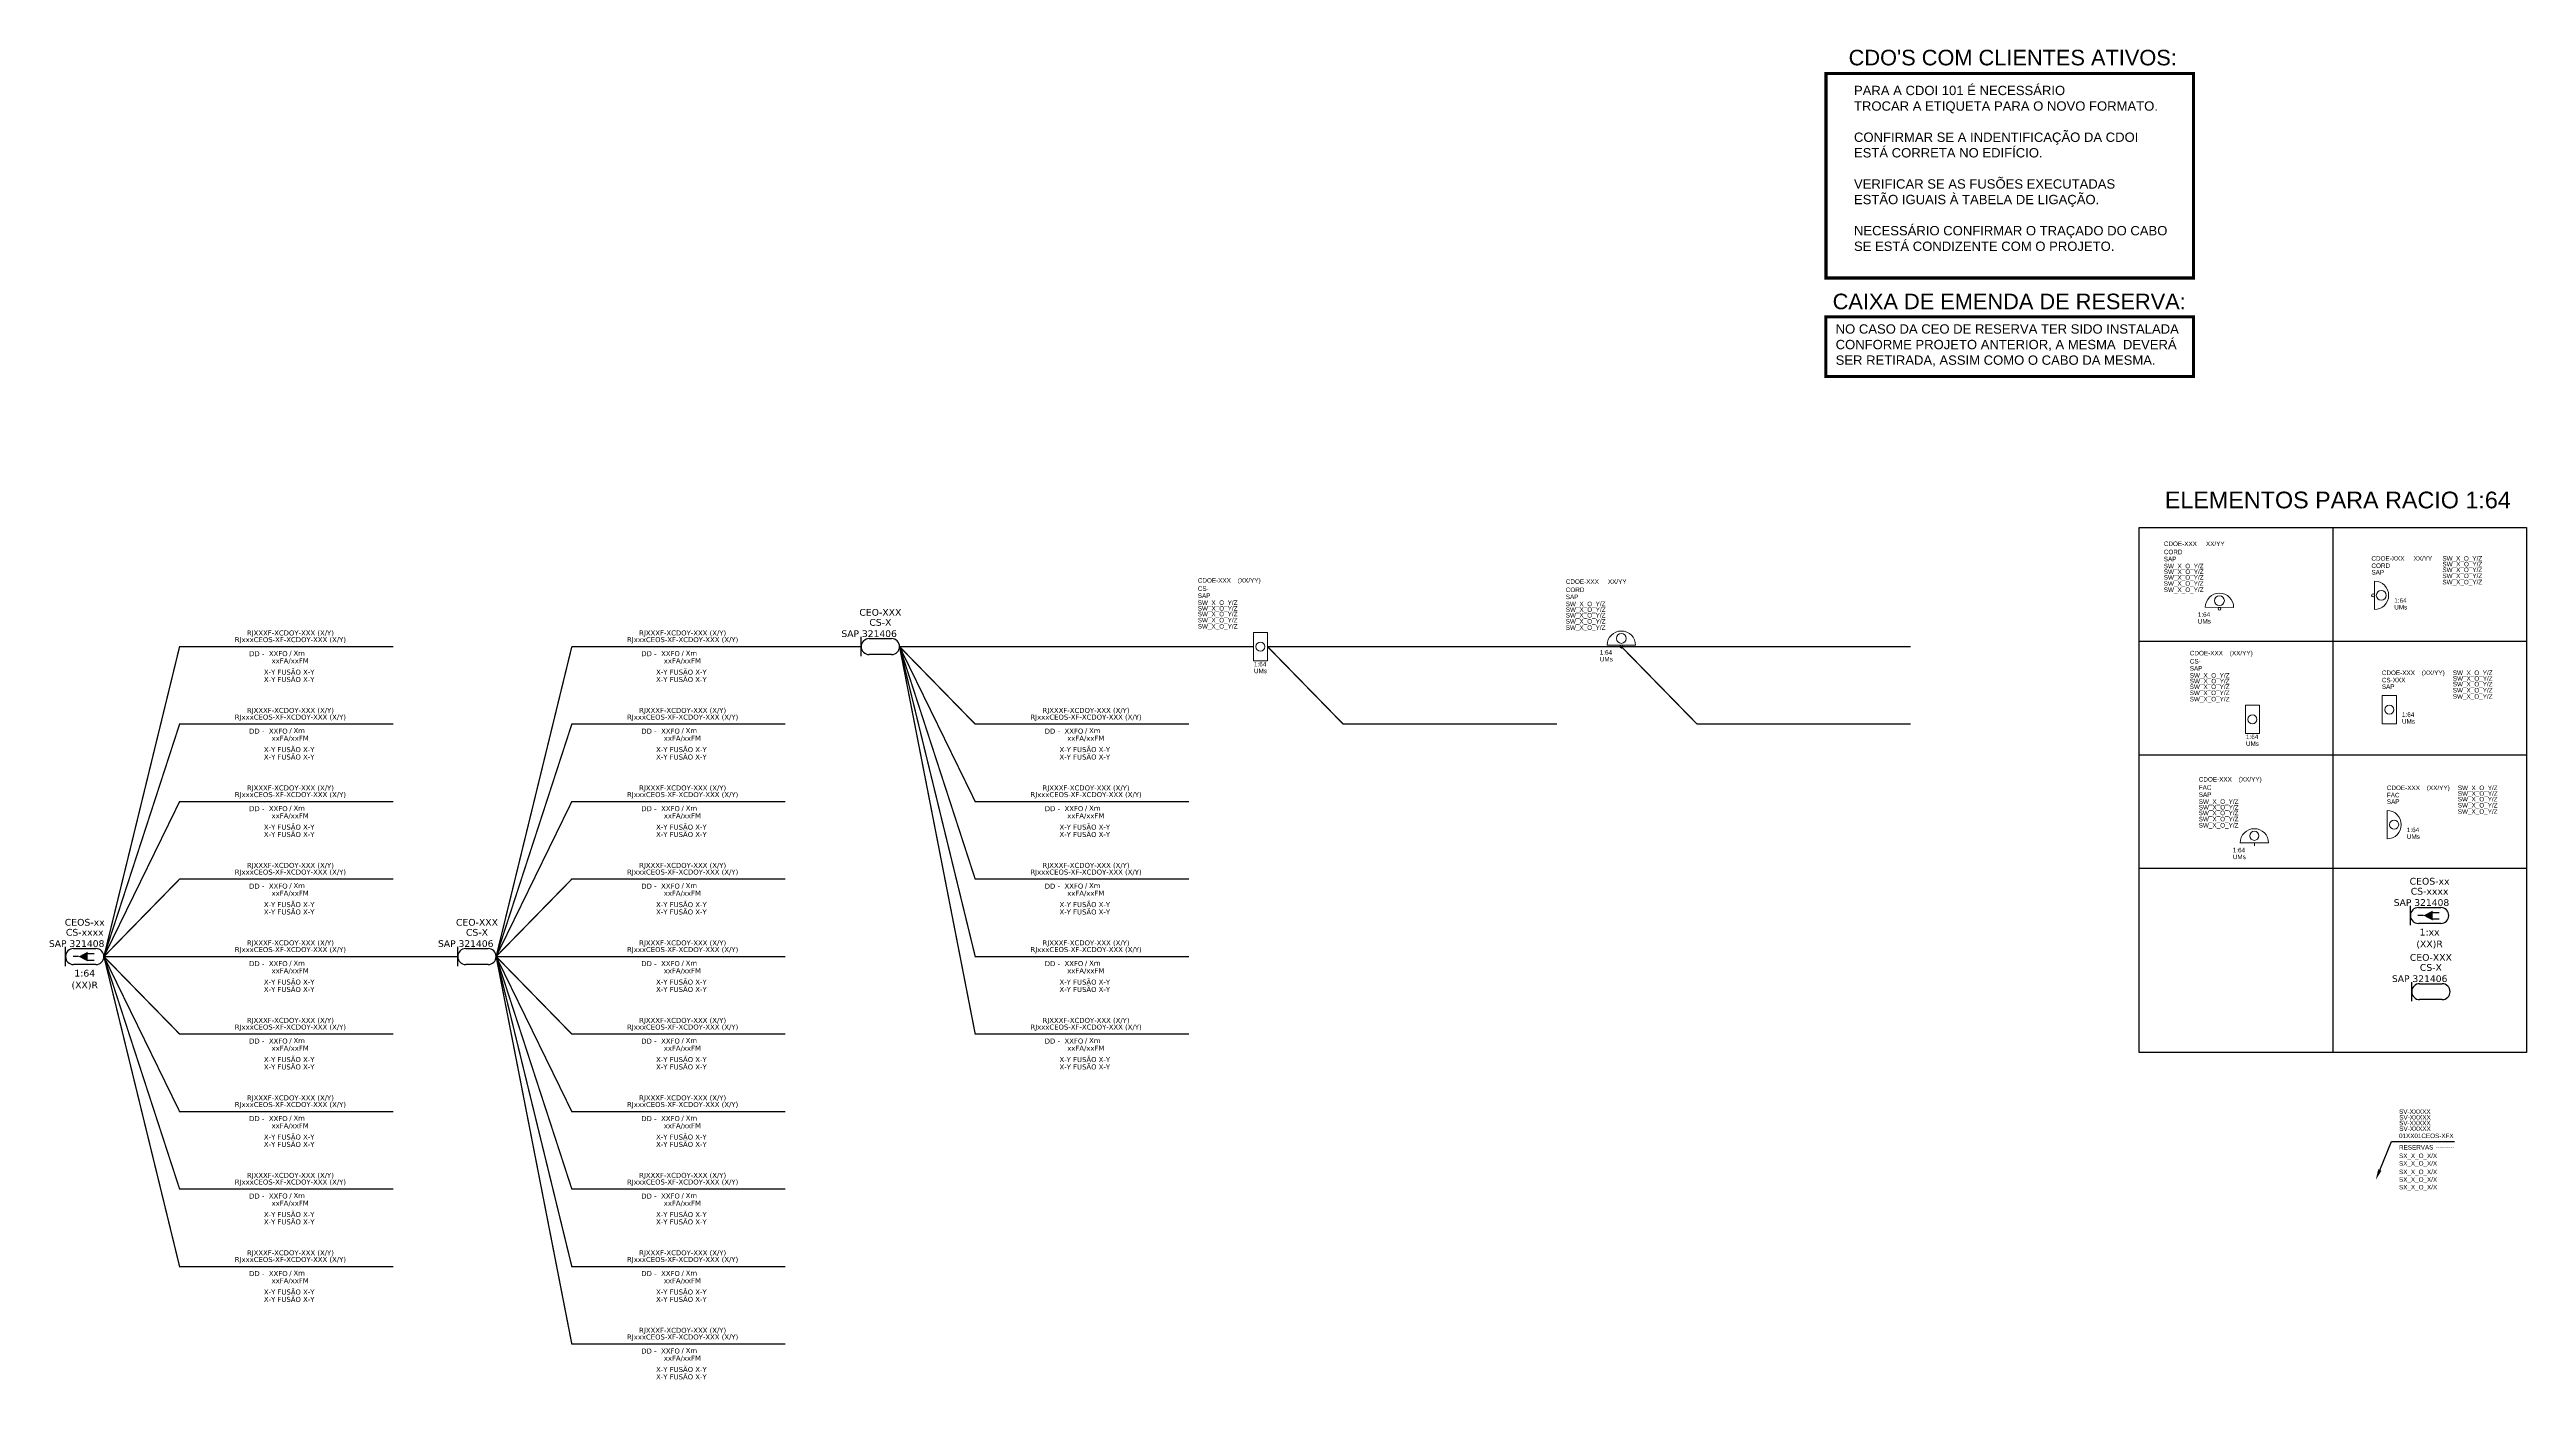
# Model space of a CAD drawing. Header units: millimetres. Extents: x 1227 to 2249, y -141 to 724.
# Drawn here: x 1227 to 1969, y 326 to 724 of the extents above; entities that cross this region are included whole.
import ezdxf
from ezdxf.enums import TextEntityAlignment as Align

# ---------------------------------------------------------------- set-up
doc = ezdxf.new("R2010")
doc.units = ezdxf.units.MM
doc.header["$LTSCALE"] = 0.1
doc.header["$MEASUREMENT"] = 0
for name, color, linetype, lineweight in [("20.0-LEGENDA DOS CDO'S", 1, 'Continuous', 0), ('20.1-CDO_INTERIOR', 1, 'Continuous', 0), ('20.2-CDO_POSTE', 1, 'Continuous', 5), ('40.1-ETIQUETAS', 1, 'Continuous', 20)]:
    doc.layers.add(name, color=color, linetype=linetype, lineweight=lineweight)
for name, color, linetype in [('20.3-CDO_CS', 1, 'Continuous'), ('20.3-CDO_FACHADA', 1, 'Continuous'), ('20.4-CEO', 1, 'Continuous'), ('20.4-CEOS', 1, 'Continuous'), ('20.5-CABO EM DUTO', 1, 'Continuous'), ('40.0-Reservas', 7, 'Continuous')]:
    doc.layers.add(name, color=color, linetype=linetype)
doc.styles.add('ARIAL', font='arial.ttf')
doc.styles.add('siredit', font='verdana.ttf')
doc.styles.get("Standard").update_dxf_attribs({"font": 'arial.ttf'})

# ---------------------------------------------------------------- blocks, each defined once
blk = doc.blocks.new('ETIQUETA_RS5F')
at = {"layer": '40.1-ETIQUETAS', "color": 0, "style": 'siredit'}
blk.add_text('/', height=1.5, dxfattribs=at).set_placement((1.55, -1.95), align=Align.MIDDLE_RIGHT)
for tag, p in [('ETIQUETA_R_SECUNDARIA', (1.18, 2.1)), ('ETIQUETA_R_PRIMARIA', (1.18, 4.1)), ('F_ATIVAS/F_MORTAS', (1.11, -4.24))]:
    blk.add_attdef(tag, text='', height=1.5, dxfattribs=at).set_placement(p, align=Align.MIDDLE_CENTER)
for tag, p in [('TIPO_CABO', (-6.62, -2.12)), ('CAP_CABO', (0.37, -2.09))]:
    blk.add_attdef(tag, text='', height=1.5, dxfattribs=at).set_placement(p, align=Align.MIDDLE_RIGHT)
for tag, p in [('FUSÃO_1', (0.82, -8.39)), ('FUSÃO_2', (0.82, -10.6)), ('FUSÃO_3', (0.82, -12.93)), ('FUSÃO_4', (0.82, -15.14)), ('FUSÃO_5', (0.82, -17.16))]:
    blk.add_attdef(tag, text='', height=1.5, dxfattribs=at).set_placement(p, align=Align.CENTER)
blk.add_attdef('METROS', text='', height=1.5, dxfattribs=at).set_placement((2.11, -1.95), align=Align.MIDDLE_LEFT)
blk = doc.blocks.new('CEOS_UN_SC')
at = {"layer": '20.4-CEOS', "color": 0}
for p, q in [((-9.11, 2.39), (-2.39, 2.39)), ((-2.39, -2.39), (-9.11, -2.39))]:
    blk.add_line(p, q, dxfattribs=at)
for points in [[(-11.5, -2.89), (-11.5, 2.89)], [(-7.6, 0), (-9.22, 0)], [(-4.96, 0.95), (-2.92, 0.95)], [(-4.96, -1.04), (-2.92, -1.04)]]:
    blk.add_lwpolyline(points, dxfattribs=at)
blk.add_lwpolyline([(-7.6, 0, 0, 2.95, 0), (-4.83, 0, 2.95, 2.95, 0)], format="xyseb", dxfattribs=at)
for centre, start, end in [((-9.11, 0), 90, 270), ((-2.39, 0), 270, 90)]:
    blk.add_arc(centre, 2.39, start, end, dxfattribs=at)
at = {"layer": '20.4-CEOS', "color": 7, "style": 'siredit'}
for tag, height, p in [('LOCAL?', 2.03, (-5.75, 7.27)), ('NOME?', 2.03, (-5.75, 10.27)), ('TIPO?', 2, (-8.17, 3.89))]:
    blk.add_attdef(tag, text='', height=height, dxfattribs=at).set_placement(p, align=Align.MIDDLE_CENTER)
for tag, p in [('RACIO_SPLITAGEM', (-5.75, -3.97)), ('FIBRAS_RESERVA', (-5.75, -7.51))]:
    blk.add_attdef(tag, text='', height=2.03, dxfattribs=at).set_placement(p, align=Align.TOP_CENTER)
blk = doc.blocks.new('CEO_UN')
at = {"layer": '20.4-CEO', "color": 0}
for p, q in [((-9.11, 2.39), (-2.39, 2.39)), ((-2.39, -2.39), (-9.11, -2.39))]:
    blk.add_line(p, q, dxfattribs=at)
blk.add_lwpolyline([(-11.5, -2.89), (-11.5, 2.89)], dxfattribs=at)
for centre, start, end in [((-9.11, 0), 90, 270), ((-2.39, 0), 270, 90)]:
    blk.add_arc(centre, 2.39, start, end, dxfattribs=at)
at = {"layer": '20.4-CEO', "color": 7, "style": 'siredit'}
for tag, height, p in [('LOCAL?', 2.03, (-5.75, 7.27)), ('NOME?', 2.03, (-5.75, 10.27)), ('TIPO?', 2, (-9.11, 3.89))]:
    blk.add_attdef(tag, text='', height=height, dxfattribs=at).set_placement(p, align=Align.MIDDLE_CENTER)
blk.add_attdef('FIBRAS_RESERVA', text='', height=2.03, dxfattribs=at).set_placement((-5.75, -3.97), align=Align.TOP_CENTER)
blk = doc.blocks.new('PDO_PST')
at = {"color": 0}
blk.add_line((2.5, 0), (-2.5, 0), dxfattribs=at)
for centre, radius in [((0, 1.19), 0.862), ((0, -0.25), 0.25)]:
    blk.add_circle(centre, radius, dxfattribs=at)
blk.add_arc((0, 0), 2.5, 0, 180, dxfattribs=at)
blk = doc.blocks.new('CDOE_POSTE 1')
at = {"layer": '20.2-CDO_POSTE', "color": 0, "linetype": 'Continuous', "xscale": 1.700328304346724, "yscale": 1.700328304346724, "zscale": 1.700328304346724, "rotation": 359.882008258618}
blk.add_blockref('PDO_PST', (0, 0.43), dxfattribs=at)
at = {"layer": "20.0-LEGENDA DOS CDO'S", "color": 0, "style": 'ARIAL'}
for tag, p in [('SAP', (-16.66, 8.13)), ('CDO_N', (-16.66, 12.71)), ('CORDOALHA', (-16.66, 10.26)), ('SPLITER_1', (-16.68, 6.03)), ('SPLITER_2', (-16.66, 4.33)), ('1:XX', (-6.47, -2.4)), ('UMS', (-6.47, -4.43))]:
    blk.add_attdef(tag, p, '', height=1.36, dxfattribs=at)
blk.add_attdef('FIBRAS_UTILIZADAS', text='', height=1.36, dxfattribs=at).set_placement((-1.24, 12.71), align=Align.CENTER)
blk = doc.blocks.new('CDOE_CS 1')
at = {"layer": '20.1-CDO_INTERIOR', "color": 0, "lineweight": 18}
blk.add_lwpolyline([(0, 4.25), (0, -4.25)], dxfattribs=at)
blk.add_lwpolyline([(4.25, -4.25), (4.25, 4.25), (0, 4.25), (0, -4.25)], close=True, dxfattribs=at)
blk.add_circle((2.12, 0), 1.36, dxfattribs=at)
at = {"layer": "20.0-LEGENDA DOS CDO'S", "color": 0, "style": 'ARIAL'}
for tag, p in [('SPLITER_1', (-16.67, 6.55)), ('SAP', (-16.65, 8.65)), ('CDO_N', (-16.65, 13.22)), ('CAIXA_SUBTERRANEA', (-16.65, 10.77)), ('SPLITER_2', (-16.65, 4.85)), ('1:XX', (0.18, -5.93)), ('UMS', (0.18, -7.95))]:
    blk.add_attdef(tag, p, '', height=1.36, dxfattribs=at)
blk.add_attdef('FIBRAS_UTILIZADAS', text='', height=1.36, dxfattribs=at).set_placement((-1.23, 13.22), align=Align.CENTER)
blk = doc.blocks.new('BLOCO RESERVAS')
at = {"color": 0, "style": 'ARIAL'}
blk.add_text('RESERVAS', height=1.352, dxfattribs=at).set_placement((0.25, 13.79), align=Align.TOP_LEFT)
at = {"layer": "20.0-LEGENDA DOS CDO'S", "color": 0, "style": 'ARIAL'}
for tag, p in [('2N_EDIFICIOS', (0.33, 21.41)), ('1N_EDIFICIOS', (0.28, 23.14)), ('3N_EDIFICIOS', (0.28, 19.72)), ('4N_EDIFICIOS', (0.33, 18.03))]:
    blk.add_attdef(tag, p, '', height=1.35, dxfattribs=at)
at = {"layer": '40.0-Reservas', "color": 0, "lineweight": 18, "style": 'ARIAL'}
blk.add_attdef('CABO', text='', height=1.35, dxfattribs=at).set_placement((0.25, 15.48), align=Align.BOTTOM_LEFT)
for tag, p in [('SPLITTERS_1', (0.25, 11.25)), ('SPLITTERS_2', (0.25, 8.96)), ('TIPO', (11.2, 13.79)), ('SPLITTERS_3', (0.25, 6.43)), ('SPLITTERS_4', (0.25, 4.14)), ('SPLITTERS_5', (0.25, 1.85))]:
    blk.add_attdef(tag, text='', height=1.35, dxfattribs=at).set_placement(p, align=Align.TOP_LEFT)
blk = doc.blocks.new('CDOE_FACHADA_1')
at = {"layer": '20.1-CDO_INTERIOR', "color": 0, "lineweight": 18}
for points in [[(-4.25, 0.85), (4.25, 0.85)], [(0, 0.85), (0, 0)]]:
    blk.add_lwpolyline(points, dxfattribs=at)
blk.add_circle((0, 2.97), 1.36, dxfattribs=at)
blk.add_arc((0, 0.85), 4.25, 0, 180, dxfattribs=at)
at = {"layer": "20.0-LEGENDA DOS CDO'S", "color": 0, "style": 'ARIAL'}
for tag, p in [('CDO_N', (-16.66, 13.73)), ('SPLITER_1', (-16.68, 7.06)), ('SAP', (-16.66, 9.16)), ('FACHADA', (-16.66, 11.28)), ('SPLITER_2', (-16.66, 5.36)), ('1:XX', (-6.47, -1.99)), ('UMS', (-6.47, -4.01))]:
    blk.add_attdef(tag, p, '', height=1.36, dxfattribs=at)
blk.add_attdef('FIBRAS_UTILIZADAS', text='', height=1.36, dxfattribs=at).set_placement((-1.24, 13.73), align=Align.CENTER)
blk = doc.blocks.new('CDOE_FACHADA_2')
at = {"layer": '20.1-CDO_INTERIOR', "color": 0, "lineweight": 18}
blk.add_lwpolyline([(0, 4.25), (0, -4.25)], dxfattribs=at)
blk.add_circle((2.12, 0), 1.36, dxfattribs=at)
blk.add_arc((0, 0), 4.25, 270, 90, dxfattribs=at)
at = {"layer": "20.0-LEGENDA DOS CDO'S", "color": 0, "style": 'ARIAL'}
for tag, p in [('SAP', (-0.07, 6.23)), ('CDO_N', (-0.07, 10.38)), ('FACHADA', (-0.07, 8.2)), ('SPLITER_1', (21.19, 10.38)), ('SPLITER_2', (21.21, 8.68)), ('1:XX', (5.93, -2.22)), ('UMS', (5.93, -4.24))]:
    blk.add_attdef(tag, p, '', height=1.36, dxfattribs=at)
blk.add_attdef('FIBRAS_UTILIZADAS', text='', height=1.36, dxfattribs=at).set_placement((15.35, 10.38), align=Align.CENTER)
blk = doc.blocks.new('CDOE_POSTE 2')
at = {"layer": '20.2-CDO_POSTE', "color": 0, "linetype": 'Continuous', "xscale": 1.700328304346724, "yscale": 1.700328304346724, "zscale": 1.700328304346724, "rotation": 269.882008258618}
blk.add_blockref('PDO_PST', (0.43, 0), dxfattribs=at)
at = {"layer": "20.0-LEGENDA DOS CDO'S", "color": 0, "style": 'ARIAL'}
for tag, p in [('SAP', (-0.47, 6.23)), ('CDO_N', (-0.47, 10.38)), ('CORDOALHA', (-0.47, 8.2)), ('SPLITER_1', (20.79, 10.38)), ('SPLITER_2', (20.8, 8.68)), ('1:XX', (6.36, -2.22)), ('UMS', (6.36, -4.24))]:
    blk.add_attdef(tag, p, '', height=1.36, dxfattribs=at)
blk.add_attdef('FIBRAS_UTILIZADAS', text='', height=1.36, dxfattribs=at).set_placement((14.95, 10.38), align=Align.CENTER)
blk = doc.blocks.new('CDOE_CS 2')
at = {"layer": '20.1-CDO_INTERIOR', "color": 0, "lineweight": 18}
blk.add_lwpolyline([(0, 4.25), (0, -4.25)], dxfattribs=at)
blk.add_lwpolyline([(4.25, -4.25), (4.25, 4.25), (0, 4.25), (0, -4.25)], close=True, dxfattribs=at)
blk.add_circle((2.12, 0), 1.36, dxfattribs=at)
at = {"layer": "20.0-LEGENDA DOS CDO'S", "color": 0, "style": 'ARIAL'}
for tag, p in [('SAP', (-0.1, 6.23)), ('CDO_N', (-0.1, 10.38)), ('CAIXA_SUBTERRANEA', (-0.1, 8.2)), ('SPLITER_1', (21.16, 10.38)), ('SPLITER_2', (21.17, 8.68)), ('1:XX', (5.93, -2.16)), ('UMS', (5.93, -4.18))]:
    blk.add_attdef(tag, p, '', height=1.36, dxfattribs=at)
blk.add_attdef('FIBRAS_UTILIZADAS', text='', height=1.36, dxfattribs=at).set_placement((15.32, 10.38), align=Align.CENTER)

msp = doc.modelspace()

# ---------------------------------------------------------------- linework, layer by layer
for p, q in [((1911.23, 581.12), (1911.23, 423.78)), ((1853.2, 547.07), (1969.27, 547.07)), ((1853.2, 513.03), (1969.27, 513.03)), ((1853.2, 478.98), (1969.27, 478.98))]:
    msp.add_line(p, q)
at = {"color": 5, "const_width": 0.933}
msp.add_lwpolyline([(1759.42, 717.13), (1869.51, 717.13), (1869.51, 655.84), (1759.42, 655.84)], close=True, dxfattribs=at)
at = {"color": 3, "const_width": 0.933}
msp.add_lwpolyline([(1759.4, 644.22), (1869.49, 644.22), (1869.49, 626.35), (1759.4, 626.35)], close=True, dxfattribs=at)
msp.add_lwpolyline([(1853.2, 581.12), (1969.27, 581.12), (1969.27, 423.78), (1853.2, 423.78)], close=True)
at = {"layer": '20.5-CABO EM DUTO', "linetype": 'ByBlock', "ltscale": 0.12, "const_width": 0.4}
for points in [[(1330.22, 545.4), (1266.21, 545.4), (1266.21, 545.4), (1243.54, 452.54)], [(1383.71, 545.4), (1383.71, 545.4), (1383.71, 545.4), (1361.04, 452.54)], [(1568.57, 452.54), (1504.56, 452.54), (1504.56, 452.54), (1481.89, 545.4)], [(1568.57, 429.32), (1504.56, 429.32), (1504.56, 429.32), (1481.89, 545.4)], [(1330.22, 359.67), (1266.21, 359.67), (1266.21, 359.67), (1243.54, 452.54)], [(1447.72, 359.67), (1383.71, 359.67), (1383.71, 359.67), (1361.04, 452.54)], [(1447.72, 336.46), (1383.71, 336.46), (1383.71, 336.46), (1361.04, 452.54)]]:
    msp.add_lwpolyline(points, dxfattribs=at)
at = {"layer": '20.5-CABO EM DUTO', "linetype": 'ByBlock', "const_width": 0.4}
for points in [[(1383.71, 545.4), (1470.39, 545.4)], [(1481.89, 545.4), (1481.89, 545.4), (1587.88, 545.4)], [(1592.13, 545.4), (1592.13, 545.4), (1698.13, 545.4)], [(1698.13, 545.4), (1784.81, 545.4)], [(1447.72, 475.75), (1383.71, 475.75), (1361.04, 452.54)], [(1243.54, 452.54), (1243.54, 452.54), (1349.54, 452.54)], [(1361.04, 452.54), (1447.72, 452.54)]]:
    msp.add_lwpolyline(points, dxfattribs=at)
at = {"layer": '20.5-CABO EM DUTO', "linetype": 'ByBlock'}
for points in [[(1568.57, 522.18, 0.4, 0.4, 0), (1504.55, 522.18, 0.4, 0.4, 0), (1481.89, 545.4, 0, 0, 0)], [(1568.57, 498.97, 0.4, 0.4, 0), (1504.56, 498.97, 0.4, 0.4, 0), (1504.56, 498.97, 0.4, 0.4, 0), (1481.89, 545.4, 0, 0, 0)], [(1568.57, 475.75, 0.4, 0.4, 0), (1504.55, 475.75, 0.4, 0.4, 0), (1481.89, 545.4, 0, 0, 0)], [(1678.81, 522.18, 0.4, 0.4, 0), (1614.8, 522.18, 0.4, 0.4, 0), (1592.13, 545.4, 0, 0, 0)], [(1784.81, 522.19, 0.4, 0.4, 0), (1720.8, 522.19, 0.4, 0.4, 0), (1698.13, 545.4, 0, 0, 0)], [(1330.22, 522.18, 0.4, 0.4, 0), (1266.21, 522.18, 0.4, 0.4, 0), (1243.54, 452.54, 0, 0, 0)], [(1447.72, 522.18, 0.4, 0.4, 0), (1383.71, 522.18, 0.4, 0.4, 0), (1361.04, 452.54, 0, 0, 0)], [(1330.22, 498.97, 0.4, 0.4, 0), (1266.21, 498.97, 0.4, 0.4, 0), (1266.21, 498.97, 0.4, 0.4, 0), (1243.54, 452.54, 0, 0, 0)], [(1447.72, 498.97, 0.4, 0.4, 0), (1383.71, 498.97, 0.4, 0.4, 0), (1383.71, 498.97, 0.4, 0.4, 0), (1361.04, 452.54, 0, 0, 0)], [(1330.22, 475.75, 0.4, 0.4, 0), (1266.21, 475.75, 0.4, 0.4, 0), (1243.54, 452.54, 0, 0, 0)], [(1330.22, 429.32, 0.4, 0.4, 0), (1266.21, 429.32, 0.4, 0.4, 0), (1243.54, 452.54, 0, 0, 0)], [(1330.22, 406.1, 0.4, 0.4, 0), (1266.21, 406.1, 0.4, 0.4, 0), (1266.21, 406.1, 0.4, 0.4, 0), (1243.54, 452.54, 0, 0, 0)], [(1330.22, 382.89, 0.4, 0.4, 0), (1266.21, 382.89, 0.4, 0.4, 0), (1243.54, 452.54, 0, 0, 0)], [(1447.72, 429.32, 0.4, 0.4, 0), (1383.71, 429.32, 0.4, 0.4, 0), (1361.04, 452.54, 0, 0, 0)], [(1447.72, 406.1, 0.4, 0.4, 0), (1383.71, 406.1, 0.4, 0.4, 0), (1383.71, 406.1, 0.4, 0.4, 0), (1361.04, 452.54, 0, 0, 0)], [(1447.72, 382.89, 0.4, 0.4, 0), (1383.71, 382.89, 0.4, 0.4, 0), (1361.04, 452.54, 0, 0, 0)]]:
    msp.add_lwpolyline(points, format="xyseb", dxfattribs=at)
at = {"layer": '40.0-Reservas'}
msp.add_lwpolyline([(1925.34, 388.58), (1928.8, 397.1), (1947.72, 397.1)], dxfattribs=at)
msp.add_solid([(1925.83, 388.38), (1924.85, 388.78), (1924.14, 385.65)], dxfattribs=at)

# ---------------------------------------------------------------- block references
msp.add_blockref('BLOCO RESERVAS', (1930.84, 382.27)).add_auto_attribs({'CABO': '01XX01CEOS-XFX', 'TIPO': '---------', 'SPLITTERS_1': 'SX_X_O_X/X', 'SPLITTERS_2': 'SX_X_O_X/X', 'SPLITTERS_4': 'SX_X_O_X/X', 'SPLITTERS_3': 'SX_X_O_X/X', 'SPLITTERS_5': 'SX_X_O_X/X', '1N_EDIFICIOS': 'SV-XXXXX', '2N_EDIFICIOS': 'SV-XXXXX', '3N_EDIFICIOS': 'SV-XXXXX', '4N_EDIFICIOS': 'SV-XXXXX'})
at = {"layer": '20.2-CDO_POSTE'}
ref = msp.add_blockref('CDOE_POSTE 1', (1877.29, 556.74), dxfattribs=at)
ref.add_attrib('CDO_N', 'CDOE-XXX', (1860.63, 575.54), dxfattribs={"layer": "20.0-LEGENDA DOS CDO'S", "color": 0, "height": 1.36, "style": 'ARIAL'})
ref.add_attrib('FIBRAS_UTILIZADAS', 'XX/YY', dxfattribs={"layer": "20.0-LEGENDA DOS CDO'S", "color": 0, "height": 1.36, "style": 'ARIAL'}).set_placement((1876.05, 575.54), align=Align.CENTER)
ref.add_attrib('CORDOALHA', 'CORD', (1860.63, 573.09), dxfattribs={"layer": "20.0-LEGENDA DOS CDO'S", "color": 0, "height": 1.36, "style": 'ARIAL'})
ref.add_attrib('SAP', 'SAP', (1860.63, 570.97), dxfattribs={"layer": "20.0-LEGENDA DOS CDO'S", "color": 0, "height": 1.36, "style": 'ARIAL'})
ref.add_attrib('1:XX', '1:64', (1870.82, 554.34), dxfattribs={"layer": "20.0-LEGENDA DOS CDO'S", "color": 0, "height": 1.36, "style": 'ARIAL'})
ref.add_attrib('UMS', 'UMs', (1870.82, 552.31), dxfattribs={"layer": "20.0-LEGENDA DOS CDO'S", "color": 0, "height": 1.36, "style": 'ARIAL'})
ref.add_attrib('SPLITER_1', 'SW_X_O_Y/Z', (1860.61, 568.87), dxfattribs={"layer": "20.0-LEGENDA DOS CDO'S", "color": 0, "height": 1.36, "style": 'ARIAL'})
ref.add_attrib('SPLITER_2', 'SW_X_O_Y/Z', (1860.63, 567.17), dxfattribs={"layer": "20.0-LEGENDA DOS CDO'S", "color": 0, "height": 1.36, "style": 'ARIAL'})
ref.add_attrib('SPLITER_3', 'SW_X_O_Y/Z', (1860.61, 565.47), dxfattribs={"layer": "20.0-LEGENDA DOS CDO'S", "color": 0, "height": 1.36, "style": 'ARIAL'})
ref.add_attrib('SPLITER_4', 'SW_X_O_Y/Z', (1860.61, 563.64), dxfattribs={"layer": "20.0-LEGENDA DOS CDO'S", "color": 0, "height": 1.36, "style": 'ARIAL'})
ref.add_attrib('SPLITER_5', 'SW_X_O_Y/Z', (1860.61, 561.77), dxfattribs={"layer": "20.0-LEGENDA DOS CDO'S", "color": 0, "height": 1.36, "style": 'ARIAL'})
ref = msp.add_blockref('CDOE_POSTE 2', (1923.3, 560.77), dxfattribs=at)
ref.add_attrib('CDO_N', 'CDOE-XXX', (1922.82, 571.15), dxfattribs={"layer": "20.0-LEGENDA DOS CDO'S", "color": 0, "height": 1.36, "style": 'ARIAL'})
ref.add_attrib('FIBRAS_UTILIZADAS', 'XX/YY', dxfattribs={"layer": "20.0-LEGENDA DOS CDO'S", "color": 0, "height": 1.36, "style": 'ARIAL'}).set_placement((1938.24, 571.15), align=Align.CENTER)
ref.add_attrib('CORDOALHA', 'CORD', (1922.83, 568.97), dxfattribs={"layer": "20.0-LEGENDA DOS CDO'S", "color": 0, "height": 1.36, "style": 'ARIAL'})
ref.add_attrib('SAP', 'SAP', (1922.82, 567), dxfattribs={"layer": "20.0-LEGENDA DOS CDO'S", "color": 0, "height": 1.36, "style": 'ARIAL'})
ref.add_attrib('1:XX', '1:64', (1929.66, 558.55), dxfattribs={"layer": "20.0-LEGENDA DOS CDO'S", "color": 0, "height": 1.36, "style": 'ARIAL'})
ref.add_attrib('UMS', 'UMs', (1929.66, 556.53), dxfattribs={"layer": "20.0-LEGENDA DOS CDO'S", "color": 0, "height": 1.36, "style": 'ARIAL'})
ref.add_attrib('SPLITER_1', 'SW_X_O_Y/Z', (1944.08, 571.15), dxfattribs={"layer": "20.0-LEGENDA DOS CDO'S", "color": 0, "height": 1.36, "style": 'ARIAL'})
ref.add_attrib('SPLITER_2', 'SW_X_O_Y/Z', (1944.1, 569.45), dxfattribs={"layer": "20.0-LEGENDA DOS CDO'S", "color": 0, "height": 1.36, "style": 'ARIAL'})
ref.add_attrib('SPLITER_3', 'SW_X_O_Y/Z', (1944.08, 567.75), dxfattribs={"layer": "20.0-LEGENDA DOS CDO'S", "color": 0, "height": 1.36, "style": 'ARIAL'})
ref.add_attrib('SPLITER_4', 'SW_X_O_Y/Z', (1944.08, 565.93), dxfattribs={"layer": "20.0-LEGENDA DOS CDO'S", "color": 0, "height": 1.36, "style": 'ARIAL'})
ref.add_attrib('SPLITER_5', 'SW_X_O_Y/Z', (1944.08, 564.06), dxfattribs={"layer": "20.0-LEGENDA DOS CDO'S", "color": 0, "height": 1.36, "style": 'ARIAL'})
ref = msp.add_blockref('CDOE_POSTE 1', (1698.13, 545.4), dxfattribs=at)
ref.add_attrib('CDO_N', 'CDOE-XXX', (1681.47, 564.2), dxfattribs={"layer": "20.0-LEGENDA DOS CDO'S", "color": 0, "height": 1.36, "style": 'ARIAL'})
ref.add_attrib('FIBRAS_UTILIZADAS', 'XX/YY', dxfattribs={"layer": "20.0-LEGENDA DOS CDO'S", "color": 0, "height": 1.36, "style": 'ARIAL'}).set_placement((1696.89, 564.2), align=Align.CENTER)
ref.add_attrib('CORDOALHA', 'CORD', (1681.47, 561.75), dxfattribs={"layer": "20.0-LEGENDA DOS CDO'S", "color": 0, "height": 1.36, "style": 'ARIAL'})
ref.add_attrib('SAP', 'SAP', (1681.47, 559.63), dxfattribs={"layer": "20.0-LEGENDA DOS CDO'S", "color": 0, "height": 1.36, "style": 'ARIAL'})
ref.add_attrib('1:XX', '1:64', (1691.66, 543), dxfattribs={"layer": "20.0-LEGENDA DOS CDO'S", "color": 0, "height": 1.36, "style": 'ARIAL'})
ref.add_attrib('UMS', 'UMs', (1691.66, 540.97), dxfattribs={"layer": "20.0-LEGENDA DOS CDO'S", "color": 0, "height": 1.36, "style": 'ARIAL'})
ref.add_attrib('SPLITER_1', 'SW_X_O_Y/Z', (1681.45, 557.52), dxfattribs={"layer": "20.0-LEGENDA DOS CDO'S", "color": 0, "height": 1.36, "style": 'ARIAL'})
ref.add_attrib('SPLITER_2', 'SW_X_O_Y/Z', (1681.47, 555.82), dxfattribs={"layer": "20.0-LEGENDA DOS CDO'S", "color": 0, "height": 1.36, "style": 'ARIAL'})
ref.add_attrib('SPLITER_3', 'SW_X_O_Y/Z', (1681.45, 554.12), dxfattribs={"layer": "20.0-LEGENDA DOS CDO'S", "color": 0, "height": 1.36, "style": 'ARIAL'})
ref.add_attrib('SPLITER_4', 'SW_X_O_Y/Z', (1681.45, 552.3), dxfattribs={"layer": "20.0-LEGENDA DOS CDO'S", "color": 0, "height": 1.36, "style": 'ARIAL'})
ref.add_attrib('SPLITER_5', 'SW_X_O_Y/Z', (1681.45, 550.43), dxfattribs={"layer": "20.0-LEGENDA DOS CDO'S", "color": 0, "height": 1.36, "style": 'ARIAL'})
at = {"layer": '20.3-CDO_CS'}
ref = msp.add_blockref('CDOE_CS 1', (1587.88, 545.4), dxfattribs=at)
ref.add_attrib('CDO_N', 'CDOE-XXX', (1571.23, 564.56), dxfattribs={"layer": "20.0-LEGENDA DOS CDO'S", "color": 0, "height": 1.36, "style": 'ARIAL'})
ref.add_attrib('FIBRAS_UTILIZADAS', '(XX/YY)', dxfattribs={"layer": "20.0-LEGENDA DOS CDO'S", "color": 0, "height": 1.36, "style": 'ARIAL'}).set_placement((1586.65, 564.56), align=Align.CENTER)
ref.add_attrib('CAIXA_SUBTERRANEA', 'CS-', (1571.23, 562.11), dxfattribs={"layer": "20.0-LEGENDA DOS CDO'S", "color": 0, "height": 1.36, "style": 'ARIAL'})
ref.add_attrib('SAP', 'SAP', (1571.23, 559.99), dxfattribs={"layer": "20.0-LEGENDA DOS CDO'S", "color": 0, "height": 1.36, "style": 'ARIAL'})
ref.add_attrib('1:XX', '1:64', (1588.06, 539.47), dxfattribs={"layer": "20.0-LEGENDA DOS CDO'S", "color": 0, "height": 1.36, "style": 'ARIAL'})
ref.add_attrib('UMS', 'UMs', (1588.06, 537.44), dxfattribs={"layer": "20.0-LEGENDA DOS CDO'S", "color": 0, "height": 1.36, "style": 'ARIAL'})
ref.add_attrib('SPLITER_1', 'SW_X_O_Y/Z', (1571.21, 557.89), dxfattribs={"layer": "20.0-LEGENDA DOS CDO'S", "color": 0, "height": 1.36, "style": 'ARIAL'})
ref.add_attrib('SPLITER_2', 'SW_X_O_Y/Z', (1571.23, 556.19), dxfattribs={"layer": "20.0-LEGENDA DOS CDO'S", "color": 0, "height": 1.36, "style": 'ARIAL'})
ref.add_attrib('SPLITER_3', 'SW_X_O_Y/Z', (1571.21, 554.49), dxfattribs={"layer": "20.0-LEGENDA DOS CDO'S", "color": 0, "height": 1.36, "style": 'ARIAL'})
ref.add_attrib('SPLITER_4', 'SW_X_O_Y/Z', (1571.21, 552.66), dxfattribs={"layer": "20.0-LEGENDA DOS CDO'S", "color": 0, "height": 1.36, "style": 'ARIAL'})
ref.add_attrib('SPLITER_5', 'SW_X_O_Y/Z', (1571.21, 550.79), dxfattribs={"layer": "20.0-LEGENDA DOS CDO'S", "color": 0, "height": 1.36, "style": 'ARIAL'})
ref = msp.add_blockref('CDOE_CS 1', (1885.06, 523.61), dxfattribs=at)
ref.add_attrib('CDO_N', 'CDOE-XXX', (1868.41, 542.78), dxfattribs={"layer": "20.0-LEGENDA DOS CDO'S", "color": 0, "height": 1.36, "style": 'ARIAL'})
ref.add_attrib('FIBRAS_UTILIZADAS', '(XX/YY)', dxfattribs={"layer": "20.0-LEGENDA DOS CDO'S", "color": 0, "height": 1.36, "style": 'ARIAL'}).set_placement((1883.83, 542.78), align=Align.CENTER)
ref.add_attrib('CAIXA_SUBTERRANEA', 'CS-', (1868.41, 540.33), dxfattribs={"layer": "20.0-LEGENDA DOS CDO'S", "color": 0, "height": 1.36, "style": 'ARIAL'})
ref.add_attrib('SAP', 'SAP', (1868.41, 538.2), dxfattribs={"layer": "20.0-LEGENDA DOS CDO'S", "color": 0, "height": 1.36, "style": 'ARIAL'})
ref.add_attrib('1:XX', '1:64', (1885.24, 517.69), dxfattribs={"layer": "20.0-LEGENDA DOS CDO'S", "color": 0, "height": 1.36, "style": 'ARIAL'})
ref.add_attrib('UMS', 'UMs', (1885.24, 515.66), dxfattribs={"layer": "20.0-LEGENDA DOS CDO'S", "color": 0, "height": 1.36, "style": 'ARIAL'})
ref.add_attrib('SPLITER_1', 'SW_X_O_Y/Z', (1868.39, 536.1), dxfattribs={"layer": "20.0-LEGENDA DOS CDO'S", "color": 0, "height": 1.36, "style": 'ARIAL'})
ref.add_attrib('SPLITER_2', 'SW_X_O_Y/Z', (1868.41, 534.4), dxfattribs={"layer": "20.0-LEGENDA DOS CDO'S", "color": 0, "height": 1.36, "style": 'ARIAL'})
ref.add_attrib('SPLITER_3', 'SW_X_O_Y/Z', (1868.38, 532.7), dxfattribs={"layer": "20.0-LEGENDA DOS CDO'S", "color": 0, "height": 1.36, "style": 'ARIAL'})
ref.add_attrib('SPLITER_4', 'SW_X_O_Y/Z', (1868.38, 530.88), dxfattribs={"layer": "20.0-LEGENDA DOS CDO'S", "color": 0, "height": 1.36, "style": 'ARIAL'})
ref.add_attrib('SPLITER_5', 'SW_X_O_Y/Z', (1868.38, 529), dxfattribs={"layer": "20.0-LEGENDA DOS CDO'S", "color": 0, "height": 1.36, "style": 'ARIAL'})
at = {"layer": '20.3-CDO_CS', "color": 1}
ref = msp.add_blockref('CDOE_CS 2', (1926.04, 526.5), dxfattribs=at)
ref.add_attrib('CDO_N', 'CDOE-XXX', (1925.94, 536.89), dxfattribs={"layer": "20.0-LEGENDA DOS CDO'S", "color": 0, "height": 1.36, "style": 'ARIAL'})
ref.add_attrib('FIBRAS_UTILIZADAS', '(XX/YY)', dxfattribs={"layer": "20.0-LEGENDA DOS CDO'S", "color": 0, "height": 1.36, "style": 'ARIAL'}).set_placement((1941.36, 536.89), align=Align.CENTER)
ref.add_attrib('CAIXA_SUBTERRANEA', 'CS-XXX', (1925.94, 534.71), dxfattribs={"layer": "20.0-LEGENDA DOS CDO'S", "color": 0, "height": 1.36, "style": 'ARIAL'})
ref.add_attrib('SAP', 'SAP', (1925.94, 532.73), dxfattribs={"layer": "20.0-LEGENDA DOS CDO'S", "color": 0, "height": 1.36, "style": 'ARIAL'})
ref.add_attrib('1:XX', '1:64', (1931.97, 524.35), dxfattribs={"layer": "20.0-LEGENDA DOS CDO'S", "color": 0, "height": 1.36, "style": 'ARIAL'})
ref.add_attrib('UMS', 'UMs', (1931.97, 522.32), dxfattribs={"layer": "20.0-LEGENDA DOS CDO'S", "color": 0, "height": 1.36, "style": 'ARIAL'})
ref.add_attrib('SPLITER_1', 'SW_X_O_Y/Z', (1947.2, 536.89), dxfattribs={"layer": "20.0-LEGENDA DOS CDO'S", "color": 0, "height": 1.36, "style": 'ARIAL'})
ref.add_attrib('SPLITER_2', 'SW_X_O_Y/Z', (1947.21, 535.19), dxfattribs={"layer": "20.0-LEGENDA DOS CDO'S", "color": 0, "height": 1.36, "style": 'ARIAL'})
ref.add_attrib('SPLITER_3', 'SW_X_O_Y/Z', (1947.19, 533.49), dxfattribs={"layer": "20.0-LEGENDA DOS CDO'S", "color": 0, "height": 1.36, "style": 'ARIAL'})
ref.add_attrib('SPLITER_4', 'SW_X_O_Y/Z', (1947.19, 531.66), dxfattribs={"layer": "20.0-LEGENDA DOS CDO'S", "color": 0, "height": 1.36, "style": 'ARIAL'})
ref.add_attrib('SPLITER_5', 'SW_X_O_Y/Z', (1947.19, 529.79), dxfattribs={"layer": "20.0-LEGENDA DOS CDO'S", "color": 0, "height": 1.36, "style": 'ARIAL'})
at = {"layer": '20.3-CDO_FACHADA'}
ref = msp.add_blockref('CDOE_FACHADA_1', (1887.76, 485.75), dxfattribs=at)
ref.add_attrib('CDO_N', 'CDOE-XXX', (1871.1, 504.96), dxfattribs={"layer": "20.0-LEGENDA DOS CDO'S", "color": 0, "height": 1.36, "style": 'ARIAL'})
ref.add_attrib('FIBRAS_UTILIZADAS', '(XX/YY)', dxfattribs={"layer": "20.0-LEGENDA DOS CDO'S", "color": 0, "height": 1.36, "style": 'ARIAL'}).set_placement((1886.52, 504.96), align=Align.CENTER)
ref.add_attrib('FACHADA', 'FAC', (1871.1, 502.51), dxfattribs={"layer": "20.0-LEGENDA DOS CDO'S", "color": 0, "height": 1.36, "style": 'ARIAL'})
ref.add_attrib('SAP', 'SAP', (1871.1, 500.39), dxfattribs={"layer": "20.0-LEGENDA DOS CDO'S", "color": 0, "height": 1.36, "style": 'ARIAL'})
ref.add_attrib('1:XX', '1:64', (1881.29, 483.76), dxfattribs={"layer": "20.0-LEGENDA DOS CDO'S", "color": 0, "height": 1.36, "style": 'ARIAL'})
ref.add_attrib('UMS', 'UMs', (1881.29, 481.73), dxfattribs={"layer": "20.0-LEGENDA DOS CDO'S", "color": 0, "height": 1.36, "style": 'ARIAL'})
ref.add_attrib('SPLITER_1', 'SW_X_O_Y/Z', (1871.08, 498.29), dxfattribs={"layer": "20.0-LEGENDA DOS CDO'S", "color": 0, "height": 1.36, "style": 'ARIAL'})
ref.add_attrib('SPLITER_2', 'SW_X_O_Y/Z', (1871.1, 496.59), dxfattribs={"layer": "20.0-LEGENDA DOS CDO'S", "color": 0, "height": 1.36, "style": 'ARIAL'})
ref.add_attrib('SPLITER_3', 'SW_X_O_Y/Z', (1871.07, 494.89), dxfattribs={"layer": "20.0-LEGENDA DOS CDO'S", "color": 0, "height": 1.36, "style": 'ARIAL'})
ref.add_attrib('SPLITER_4', 'SW_X_O_Y/Z', (1871.07, 493.06), dxfattribs={"layer": "20.0-LEGENDA DOS CDO'S", "color": 0, "height": 1.36, "style": 'ARIAL'})
ref.add_attrib('SPLITER_5', 'SW_X_O_Y/Z', (1871.07, 491.19), dxfattribs={"layer": "20.0-LEGENDA DOS CDO'S", "color": 0, "height": 1.36, "style": 'ARIAL'})
ref = msp.add_blockref('CDOE_FACHADA_2', (1927.51, 492.04), dxfattribs=at)
ref.add_attrib('CDO_N', 'CDOE-XXX', (1927.44, 502.42), dxfattribs={"layer": "20.0-LEGENDA DOS CDO'S", "color": 0, "height": 1.36, "style": 'ARIAL'})
ref.add_attrib('FIBRAS_UTILIZADAS', '(XX/YY)', dxfattribs={"layer": "20.0-LEGENDA DOS CDO'S", "color": 0, "height": 1.36, "style": 'ARIAL'}).set_placement((1942.86, 502.42), align=Align.CENTER)
ref.add_attrib('FACHADA', 'FAC', (1927.44, 500.24), dxfattribs={"layer": "20.0-LEGENDA DOS CDO'S", "color": 0, "height": 1.36, "style": 'ARIAL'})
ref.add_attrib('SAP', 'SAP', (1927.44, 498.27), dxfattribs={"layer": "20.0-LEGENDA DOS CDO'S", "color": 0, "height": 1.36, "style": 'ARIAL'})
ref.add_attrib('1:XX', '1:64', (1933.44, 489.82), dxfattribs={"layer": "20.0-LEGENDA DOS CDO'S", "color": 0, "height": 1.36, "style": 'ARIAL'})
ref.add_attrib('UMS', 'UMs', (1933.44, 487.79), dxfattribs={"layer": "20.0-LEGENDA DOS CDO'S", "color": 0, "height": 1.36, "style": 'ARIAL'})
ref.add_attrib('SPLITER_1', 'SW_X_O_Y/Z', (1948.7, 502.42), dxfattribs={"layer": "20.0-LEGENDA DOS CDO'S", "color": 0, "height": 1.36, "style": 'ARIAL'})
ref.add_attrib('SPLITER_2', 'SW_X_O_Y/Z', (1948.72, 500.72), dxfattribs={"layer": "20.0-LEGENDA DOS CDO'S", "color": 0, "height": 1.36, "style": 'ARIAL'})
ref.add_attrib('SPLITER_3', 'SW_X_O_Y/Z', (1948.69, 499.02), dxfattribs={"layer": "20.0-LEGENDA DOS CDO'S", "color": 0, "height": 1.36, "style": 'ARIAL'})
ref.add_attrib('SPLITER_4', 'SW_X_O_Y/Z', (1948.69, 497.2), dxfattribs={"layer": "20.0-LEGENDA DOS CDO'S", "color": 0, "height": 1.36, "style": 'ARIAL'})
ref.add_attrib('SPLITER_5', 'SW_X_O_Y/Z', (1948.69, 495.32), dxfattribs={"layer": "20.0-LEGENDA DOS CDO'S", "color": 0, "height": 1.36, "style": 'ARIAL'})
at = {"layer": '20.4-CEO'}
ref = msp.add_blockref('CEO_UN', (1481.89, 545.4), dxfattribs=at)
ref.add_attrib('NOME?', 'CEO-XXX', dxfattribs={"color": 7, "height": 2.028, "style": 'siredit'}).set_placement((1476.14, 555.67), align=Align.MIDDLE_CENTER)
ref.add_attrib('LOCAL?', 'CS-X', dxfattribs={"color": 7, "height": 2.028, "style": 'siredit'}).set_placement((1476.14, 552.67), align=Align.MIDDLE_CENTER)
ref.add_attrib('TIPO?', 'SAP 321406', dxfattribs={"color": 7, "height": 2, "style": 'siredit'}).set_placement((1472.78, 549.29), align=Align.MIDDLE_CENTER)
ref = msp.add_blockref('CEO_UN', (1361.04, 452.54), dxfattribs=at)
ref.add_attrib('NOME?', 'CEO-XXX', dxfattribs={"color": 7, "height": 2.028, "style": 'siredit'}).set_placement((1355.29, 462.8), align=Align.MIDDLE_CENTER)
ref.add_attrib('LOCAL?', 'CS-X', dxfattribs={"color": 7, "height": 2.028, "style": 'siredit'}).set_placement((1355.29, 459.8), align=Align.MIDDLE_CENTER)
ref.add_attrib('TIPO?', 'SAP 321406', dxfattribs={"color": 7, "height": 2, "style": 'siredit'}).set_placement((1351.93, 456.43), align=Align.MIDDLE_CENTER)
ref = msp.add_blockref('CEO_UN', (1946.38, 442.02), dxfattribs=at)
ref.add_attrib('NOME?', 'CEO-XXX', dxfattribs={"color": 7, "height": 2.028, "style": 'siredit'}).set_placement((1940.63, 452.28), align=Align.MIDDLE_CENTER)
ref.add_attrib('LOCAL?', 'CS-X', dxfattribs={"color": 7, "height": 2.028, "style": 'siredit'}).set_placement((1940.63, 449.28), align=Align.MIDDLE_CENTER)
ref.add_attrib('TIPO?', 'SAP 321406', dxfattribs={"color": 7, "height": 2, "style": 'siredit'}).set_placement((1937.27, 445.91), align=Align.MIDDLE_CENTER)
at = {"layer": '20.4-CEOS'}
for p, values in [((1945.99, 464.84), {'NOME?': 'CEOS-xx', 'LOCAL?': 'CS-xxxx', 'TIPO?': 'SAP 321408', 'RACIO_SPLITAGEM': '1:xx', 'FIBRAS_RESERVA': '(XX)R'}), ((1243.54, 452.54), {'NOME?': 'CEOS-xx', 'LOCAL?': 'CS-xxxx', 'TIPO?': 'SAP 321408', 'RACIO_SPLITAGEM': '1:64', 'FIBRAS_RESERVA': '(XX)R'})]:
    msp.add_blockref('CEOS_UN_SC', p, dxfattribs=at).add_auto_attribs(values)
at = {"layer": '40.1-ETIQUETAS'}
ref = msp.add_blockref('ETIQUETA_RS5F', (1298.22, 545.4), dxfattribs=at)
ref.add_attrib('ETIQUETA_R_PRIMARIA', 'RJXXXF-XCDOY-XXX (X/Y)', dxfattribs={"color": 0, "height": 1.5, "style": 'siredit'}).set_placement((1299.4, 549.5), align=Align.MIDDLE_CENTER)
ref.add_attrib('ETIQUETA_R_SECUNDARIA', 'RJxxxCEOS-XF-XCDOY-XXX (X/Y)', dxfattribs={"color": 0, "height": 1.5, "style": 'siredit'}).set_placement((1299.4, 547.5), align=Align.MIDDLE_CENTER)
ref.add_attrib('TIPO_CABO', 'DD -', dxfattribs={"color": 0, "height": 1.5, "style": 'siredit'}).set_placement((1291.6, 543.28), align=Align.MIDDLE_RIGHT)
ref.add_attrib('CAP_CABO', 'XXFO', dxfattribs={"color": 0, "height": 1.5, "style": 'siredit'}).set_placement((1298.58, 543.31), align=Align.MIDDLE_RIGHT)
ref.add_attrib('METROS', 'Xm', dxfattribs={"color": 0, "height": 1.5, "style": 'siredit'}).set_placement((1300.33, 543.44), align=Align.MIDDLE_LEFT)
ref.add_attrib('F_ATIVAS/F_MORTAS', 'xxFA/xxFM', dxfattribs={"color": 0, "height": 1.5, "style": 'siredit'}).set_placement((1299.33, 541.15), align=Align.MIDDLE_CENTER)
ref.add_attrib('FUSÃO_1', 'X-Y FUSÃO X-Y', dxfattribs={"color": 0, "height": 1.5, "style": 'siredit'}).set_placement((1299.04, 537.01), align=Align.CENTER)
ref.add_attrib('FUSÃO_2', 'X-Y FUSÃO X-Y', dxfattribs={"color": 0, "height": 1.5, "style": 'siredit'}).set_placement((1299.04, 534.8), align=Align.CENTER)
ref = msp.add_blockref('ETIQUETA_RS5F', (1415.71, 545.4), dxfattribs=at)
ref.add_attrib('ETIQUETA_R_PRIMARIA', 'RJXXXF-XCDOY-XXX (X/Y)', dxfattribs={"color": 0, "height": 1.5, "style": 'siredit'}).set_placement((1416.9, 549.5), align=Align.MIDDLE_CENTER)
ref.add_attrib('ETIQUETA_R_SECUNDARIA', 'RJxxxCEOS-XF-XCDOY-XXX (X/Y)', dxfattribs={"color": 0, "height": 1.5, "style": 'siredit'}).set_placement((1416.9, 547.5), align=Align.MIDDLE_CENTER)
ref.add_attrib('TIPO_CABO', 'DD -', dxfattribs={"color": 0, "height": 1.5, "style": 'siredit'}).set_placement((1409.1, 543.28), align=Align.MIDDLE_RIGHT)
ref.add_attrib('CAP_CABO', 'XXFO', dxfattribs={"color": 0, "height": 1.5, "style": 'siredit'}).set_placement((1416.08, 543.31), align=Align.MIDDLE_RIGHT)
ref.add_attrib('METROS', 'Xm', dxfattribs={"color": 0, "height": 1.5, "style": 'siredit'}).set_placement((1417.82, 543.44), align=Align.MIDDLE_LEFT)
ref.add_attrib('F_ATIVAS/F_MORTAS', 'xxFA/xxFM', dxfattribs={"color": 0, "height": 1.5, "style": 'siredit'}).set_placement((1416.82, 541.15), align=Align.MIDDLE_CENTER)
ref.add_attrib('FUSÃO_1', 'X-Y FUSÃO X-Y', dxfattribs={"color": 0, "height": 1.5, "style": 'siredit'}).set_placement((1416.53, 537.01), align=Align.CENTER)
ref.add_attrib('FUSÃO_2', 'X-Y FUSÃO X-Y', dxfattribs={"color": 0, "height": 1.5, "style": 'siredit'}).set_placement((1416.53, 534.8), align=Align.CENTER)
ref = msp.add_blockref('ETIQUETA_RS5F', (1298.22, 522.18), dxfattribs=at)
ref.add_attrib('ETIQUETA_R_PRIMARIA', 'RJXXXF-XCDOY-XXX (X/Y)', dxfattribs={"color": 0, "height": 1.5, "style": 'siredit'}).set_placement((1299.4, 526.29), align=Align.MIDDLE_CENTER)
ref.add_attrib('ETIQUETA_R_SECUNDARIA', 'RJxxxCEOS-XF-XCDOY-XXX (X/Y)', dxfattribs={"color": 0, "height": 1.5, "style": 'siredit'}).set_placement((1299.4, 524.29), align=Align.MIDDLE_CENTER)
ref.add_attrib('TIPO_CABO', 'DD -', dxfattribs={"color": 0, "height": 1.5, "style": 'siredit'}).set_placement((1291.6, 520.07), align=Align.MIDDLE_RIGHT)
ref.add_attrib('CAP_CABO', 'XXFO', dxfattribs={"color": 0, "height": 1.5, "style": 'siredit'}).set_placement((1298.58, 520.09), align=Align.MIDDLE_RIGHT)
ref.add_attrib('METROS', 'Xm', dxfattribs={"color": 0, "height": 1.5, "style": 'siredit'}).set_placement((1300.33, 520.23), align=Align.MIDDLE_LEFT)
ref.add_attrib('F_ATIVAS/F_MORTAS', 'xxFA/xxFM', dxfattribs={"color": 0, "height": 1.5, "style": 'siredit'}).set_placement((1299.33, 517.94), align=Align.MIDDLE_CENTER)
ref.add_attrib('FUSÃO_1', 'X-Y FUSÃO X-Y', dxfattribs={"color": 0, "height": 1.5, "style": 'siredit'}).set_placement((1299.04, 513.8), align=Align.CENTER)
ref.add_attrib('FUSÃO_2', 'X-Y FUSÃO X-Y', dxfattribs={"color": 0, "height": 1.5, "style": 'siredit'}).set_placement((1299.04, 511.58), align=Align.CENTER)
ref = msp.add_blockref('ETIQUETA_RS5F', (1415.71, 522.18), dxfattribs=at)
ref.add_attrib('ETIQUETA_R_PRIMARIA', 'RJXXXF-XCDOY-XXX (X/Y)', dxfattribs={"color": 0, "height": 1.5, "style": 'siredit'}).set_placement((1416.9, 526.29), align=Align.MIDDLE_CENTER)
ref.add_attrib('ETIQUETA_R_SECUNDARIA', 'RJxxxCEOS-XF-XCDOY-XXX (X/Y)', dxfattribs={"color": 0, "height": 1.5, "style": 'siredit'}).set_placement((1416.9, 524.29), align=Align.MIDDLE_CENTER)
ref.add_attrib('TIPO_CABO', 'DD -', dxfattribs={"color": 0, "height": 1.5, "style": 'siredit'}).set_placement((1409.1, 520.07), align=Align.MIDDLE_RIGHT)
ref.add_attrib('CAP_CABO', 'XXFO', dxfattribs={"color": 0, "height": 1.5, "style": 'siredit'}).set_placement((1416.08, 520.09), align=Align.MIDDLE_RIGHT)
ref.add_attrib('METROS', 'Xm', dxfattribs={"color": 0, "height": 1.5, "style": 'siredit'}).set_placement((1417.82, 520.23), align=Align.MIDDLE_LEFT)
ref.add_attrib('F_ATIVAS/F_MORTAS', 'xxFA/xxFM', dxfattribs={"color": 0, "height": 1.5, "style": 'siredit'}).set_placement((1416.82, 517.94), align=Align.MIDDLE_CENTER)
ref.add_attrib('FUSÃO_1', 'X-Y FUSÃO X-Y', dxfattribs={"color": 0, "height": 1.5, "style": 'siredit'}).set_placement((1416.53, 513.8), align=Align.CENTER)
ref.add_attrib('FUSÃO_2', 'X-Y FUSÃO X-Y', dxfattribs={"color": 0, "height": 1.5, "style": 'siredit'}).set_placement((1416.53, 511.58), align=Align.CENTER)
ref = msp.add_blockref('ETIQUETA_RS5F', (1536.56, 522.18), dxfattribs=at)
ref.add_attrib('ETIQUETA_R_PRIMARIA', 'RJXXXF-XCDOY-XXX (X/Y)', dxfattribs={"color": 0, "height": 1.5, "style": 'siredit'}).set_placement((1537.74, 526.29), align=Align.MIDDLE_CENTER)
ref.add_attrib('ETIQUETA_R_SECUNDARIA', 'RJxxxCEOS-XF-XCDOY-XXX (X/Y)', dxfattribs={"color": 0, "height": 1.5, "style": 'siredit'}).set_placement((1537.74, 524.29), align=Align.MIDDLE_CENTER)
ref.add_attrib('TIPO_CABO', 'DD -', dxfattribs={"color": 0, "height": 1.5, "style": 'siredit'}).set_placement((1529.95, 520.07), align=Align.MIDDLE_RIGHT)
ref.add_attrib('CAP_CABO', 'XXFO', dxfattribs={"color": 0, "height": 1.5, "style": 'siredit'}).set_placement((1536.93, 520.09), align=Align.MIDDLE_RIGHT)
ref.add_attrib('METROS', 'Xm', dxfattribs={"color": 0, "height": 1.5, "style": 'siredit'}).set_placement((1538.67, 520.23), align=Align.MIDDLE_LEFT)
ref.add_attrib('F_ATIVAS/F_MORTAS', 'xxFA/xxFM', dxfattribs={"color": 0, "height": 1.5, "style": 'siredit'}).set_placement((1537.67, 517.94), align=Align.MIDDLE_CENTER)
ref.add_attrib('FUSÃO_1', 'X-Y FUSÃO X-Y', dxfattribs={"color": 0, "height": 1.5, "style": 'siredit'}).set_placement((1537.38, 513.8), align=Align.CENTER)
ref.add_attrib('FUSÃO_2', 'X-Y FUSÃO X-Y', dxfattribs={"color": 0, "height": 1.5, "style": 'siredit'}).set_placement((1537.38, 511.58), align=Align.CENTER)
ref = msp.add_blockref('ETIQUETA_RS5F', (1298.22, 498.97), dxfattribs=at)
ref.add_attrib('ETIQUETA_R_PRIMARIA', 'RJXXXF-XCDOY-XXX (X/Y)', dxfattribs={"color": 0, "height": 1.5, "style": 'siredit'}).set_placement((1299.4, 503.07), align=Align.MIDDLE_CENTER)
ref.add_attrib('ETIQUETA_R_SECUNDARIA', 'RJxxxCEOS-XF-XCDOY-XXX (X/Y)', dxfattribs={"color": 0, "height": 1.5, "style": 'siredit'}).set_placement((1299.4, 501.07), align=Align.MIDDLE_CENTER)
ref.add_attrib('TIPO_CABO', 'DD -', dxfattribs={"color": 0, "height": 1.5, "style": 'siredit'}).set_placement((1291.6, 496.85), align=Align.MIDDLE_RIGHT)
ref.add_attrib('CAP_CABO', 'XXFO', dxfattribs={"color": 0, "height": 1.5, "style": 'siredit'}).set_placement((1298.58, 496.87), align=Align.MIDDLE_RIGHT)
ref.add_attrib('METROS', 'Xm', dxfattribs={"color": 0, "height": 1.5, "style": 'siredit'}).set_placement((1300.33, 497.01), align=Align.MIDDLE_LEFT)
ref.add_attrib('F_ATIVAS/F_MORTAS', 'xxFA/xxFM', dxfattribs={"color": 0, "height": 1.5, "style": 'siredit'}).set_placement((1299.33, 494.72), align=Align.MIDDLE_CENTER)
ref.add_attrib('FUSÃO_1', 'X-Y FUSÃO X-Y', dxfattribs={"color": 0, "height": 1.5, "style": 'siredit'}).set_placement((1299.04, 490.58), align=Align.CENTER)
ref.add_attrib('FUSÃO_2', 'X-Y FUSÃO X-Y', dxfattribs={"color": 0, "height": 1.5, "style": 'siredit'}).set_placement((1299.04, 488.37), align=Align.CENTER)
ref = msp.add_blockref('ETIQUETA_RS5F', (1415.71, 498.97), dxfattribs=at)
ref.add_attrib('ETIQUETA_R_PRIMARIA', 'RJXXXF-XCDOY-XXX (X/Y)', dxfattribs={"color": 0, "height": 1.5, "style": 'siredit'}).set_placement((1416.9, 503.07), align=Align.MIDDLE_CENTER)
ref.add_attrib('ETIQUETA_R_SECUNDARIA', 'RJxxxCEOS-XF-XCDOY-XXX (X/Y)', dxfattribs={"color": 0, "height": 1.5, "style": 'siredit'}).set_placement((1416.9, 501.07), align=Align.MIDDLE_CENTER)
ref.add_attrib('TIPO_CABO', 'DD -', dxfattribs={"color": 0, "height": 1.5, "style": 'siredit'}).set_placement((1409.1, 496.85), align=Align.MIDDLE_RIGHT)
ref.add_attrib('CAP_CABO', 'XXFO', dxfattribs={"color": 0, "height": 1.5, "style": 'siredit'}).set_placement((1416.08, 496.87), align=Align.MIDDLE_RIGHT)
ref.add_attrib('METROS', 'Xm', dxfattribs={"color": 0, "height": 1.5, "style": 'siredit'}).set_placement((1417.83, 497.01), align=Align.MIDDLE_LEFT)
ref.add_attrib('F_ATIVAS/F_MORTAS', 'xxFA/xxFM', dxfattribs={"color": 0, "height": 1.5, "style": 'siredit'}).set_placement((1416.83, 494.72), align=Align.MIDDLE_CENTER)
ref.add_attrib('FUSÃO_1', 'X-Y FUSÃO X-Y', dxfattribs={"color": 0, "height": 1.5, "style": 'siredit'}).set_placement((1416.53, 490.58), align=Align.CENTER)
ref.add_attrib('FUSÃO_2', 'X-Y FUSÃO X-Y', dxfattribs={"color": 0, "height": 1.5, "style": 'siredit'}).set_placement((1416.53, 488.37), align=Align.CENTER)
ref = msp.add_blockref('ETIQUETA_RS5F', (1536.56, 498.97), dxfattribs=at)
ref.add_attrib('ETIQUETA_R_PRIMARIA', 'RJXXXF-XCDOY-XXX (X/Y)', dxfattribs={"color": 0, "height": 1.5, "style": 'siredit'}).set_placement((1537.75, 503.07), align=Align.MIDDLE_CENTER)
ref.add_attrib('ETIQUETA_R_SECUNDARIA', 'RJxxxCEOS-XF-XCDOY-XXX (X/Y)', dxfattribs={"color": 0, "height": 1.5, "style": 'siredit'}).set_placement((1537.75, 501.07), align=Align.MIDDLE_CENTER)
ref.add_attrib('TIPO_CABO', 'DD -', dxfattribs={"color": 0, "height": 1.5, "style": 'siredit'}).set_placement((1529.95, 496.85), align=Align.MIDDLE_RIGHT)
ref.add_attrib('CAP_CABO', 'XXFO', dxfattribs={"color": 0, "height": 1.5, "style": 'siredit'}).set_placement((1536.93, 496.87), align=Align.MIDDLE_RIGHT)
ref.add_attrib('METROS', 'Xm', dxfattribs={"color": 0, "height": 1.5, "style": 'siredit'}).set_placement((1538.68, 497.01), align=Align.MIDDLE_LEFT)
ref.add_attrib('F_ATIVAS/F_MORTAS', 'xxFA/xxFM', dxfattribs={"color": 0, "height": 1.5, "style": 'siredit'}).set_placement((1537.68, 494.72), align=Align.MIDDLE_CENTER)
ref.add_attrib('FUSÃO_1', 'X-Y FUSÃO X-Y', dxfattribs={"color": 0, "height": 1.5, "style": 'siredit'}).set_placement((1537.38, 490.58), align=Align.CENTER)
ref.add_attrib('FUSÃO_2', 'X-Y FUSÃO X-Y', dxfattribs={"color": 0, "height": 1.5, "style": 'siredit'}).set_placement((1537.38, 488.37), align=Align.CENTER)
ref = msp.add_blockref('ETIQUETA_RS5F', (1298.22, 475.75), dxfattribs=at)
ref.add_attrib('ETIQUETA_R_PRIMARIA', 'RJXXXF-XCDOY-XXX (X/Y)', dxfattribs={"color": 0, "height": 1.5, "style": 'siredit'}).set_placement((1299.4, 479.86), align=Align.MIDDLE_CENTER)
ref.add_attrib('ETIQUETA_R_SECUNDARIA', 'RJxxxCEOS-XF-XCDOY-XXX (X/Y)', dxfattribs={"color": 0, "height": 1.5, "style": 'siredit'}).set_placement((1299.4, 477.86), align=Align.MIDDLE_CENTER)
ref.add_attrib('TIPO_CABO', 'DD -', dxfattribs={"color": 0, "height": 1.5, "style": 'siredit'}).set_placement((1291.6, 473.64), align=Align.MIDDLE_RIGHT)
ref.add_attrib('CAP_CABO', 'XXFO', dxfattribs={"color": 0, "height": 1.5, "style": 'siredit'}).set_placement((1298.58, 473.66), align=Align.MIDDLE_RIGHT)
ref.add_attrib('METROS', 'Xm', dxfattribs={"color": 0, "height": 1.5, "style": 'siredit'}).set_placement((1300.33, 473.8), align=Align.MIDDLE_LEFT)
ref.add_attrib('F_ATIVAS/F_MORTAS', 'xxFA/xxFM', dxfattribs={"color": 0, "height": 1.5, "style": 'siredit'}).set_placement((1299.33, 471.51), align=Align.MIDDLE_CENTER)
ref.add_attrib('FUSÃO_1', 'X-Y FUSÃO X-Y', dxfattribs={"color": 0, "height": 1.5, "style": 'siredit'}).set_placement((1299.03, 467.36), align=Align.CENTER)
ref.add_attrib('FUSÃO_2', 'X-Y FUSÃO X-Y', dxfattribs={"color": 0, "height": 1.5, "style": 'siredit'}).set_placement((1299.03, 465.15), align=Align.CENTER)
ref = msp.add_blockref('ETIQUETA_RS5F', (1415.71, 475.75), dxfattribs=at)
ref.add_attrib('ETIQUETA_R_PRIMARIA', 'RJXXXF-XCDOY-XXX (X/Y)', dxfattribs={"color": 0, "height": 1.5, "style": 'siredit'}).set_placement((1416.9, 479.86), align=Align.MIDDLE_CENTER)
ref.add_attrib('ETIQUETA_R_SECUNDARIA', 'RJxxxCEOS-XF-XCDOY-XXX (X/Y)', dxfattribs={"color": 0, "height": 1.5, "style": 'siredit'}).set_placement((1416.9, 477.86), align=Align.MIDDLE_CENTER)
ref.add_attrib('TIPO_CABO', 'DD -', dxfattribs={"color": 0, "height": 1.5, "style": 'siredit'}).set_placement((1409.1, 473.64), align=Align.MIDDLE_RIGHT)
ref.add_attrib('CAP_CABO', 'XXFO', dxfattribs={"color": 0, "height": 1.5, "style": 'siredit'}).set_placement((1416.08, 473.66), align=Align.MIDDLE_RIGHT)
ref.add_attrib('METROS', 'Xm', dxfattribs={"color": 0, "height": 1.5, "style": 'siredit'}).set_placement((1417.82, 473.8), align=Align.MIDDLE_LEFT)
ref.add_attrib('F_ATIVAS/F_MORTAS', 'xxFA/xxFM', dxfattribs={"color": 0, "height": 1.5, "style": 'siredit'}).set_placement((1416.82, 471.51), align=Align.MIDDLE_CENTER)
ref.add_attrib('FUSÃO_1', 'X-Y FUSÃO X-Y', dxfattribs={"color": 0, "height": 1.5, "style": 'siredit'}).set_placement((1416.53, 467.36), align=Align.CENTER)
ref.add_attrib('FUSÃO_2', 'X-Y FUSÃO X-Y', dxfattribs={"color": 0, "height": 1.5, "style": 'siredit'}).set_placement((1416.53, 465.15), align=Align.CENTER)
ref = msp.add_blockref('ETIQUETA_RS5F', (1536.56, 475.75), dxfattribs=at)
ref.add_attrib('ETIQUETA_R_PRIMARIA', 'RJXXXF-XCDOY-XXX (X/Y)', dxfattribs={"color": 0, "height": 1.5, "style": 'siredit'}).set_placement((1537.74, 479.86), align=Align.MIDDLE_CENTER)
ref.add_attrib('ETIQUETA_R_SECUNDARIA', 'RJxxxCEOS-XF-XCDOY-XXX (X/Y)', dxfattribs={"color": 0, "height": 1.5, "style": 'siredit'}).set_placement((1537.74, 477.86), align=Align.MIDDLE_CENTER)
ref.add_attrib('TIPO_CABO', 'DD -', dxfattribs={"color": 0, "height": 1.5, "style": 'siredit'}).set_placement((1529.95, 473.64), align=Align.MIDDLE_RIGHT)
ref.add_attrib('CAP_CABO', 'XXFO', dxfattribs={"color": 0, "height": 1.5, "style": 'siredit'}).set_placement((1536.93, 473.66), align=Align.MIDDLE_RIGHT)
ref.add_attrib('METROS', 'Xm', dxfattribs={"color": 0, "height": 1.5, "style": 'siredit'}).set_placement((1538.67, 473.8), align=Align.MIDDLE_LEFT)
ref.add_attrib('F_ATIVAS/F_MORTAS', 'xxFA/xxFM', dxfattribs={"color": 0, "height": 1.5, "style": 'siredit'}).set_placement((1537.67, 471.51), align=Align.MIDDLE_CENTER)
ref.add_attrib('FUSÃO_1', 'X-Y FUSÃO X-Y', dxfattribs={"color": 0, "height": 1.5, "style": 'siredit'}).set_placement((1537.38, 467.36), align=Align.CENTER)
ref.add_attrib('FUSÃO_2', 'X-Y FUSÃO X-Y', dxfattribs={"color": 0, "height": 1.5, "style": 'siredit'}).set_placement((1537.38, 465.15), align=Align.CENTER)
ref = msp.add_blockref('ETIQUETA_RS5F', (1298.22, 452.54), dxfattribs=at)
ref.add_attrib('ETIQUETA_R_PRIMARIA', 'RJXXXF-XCDOY-XXX (X/Y)', dxfattribs={"color": 0, "height": 1.5, "style": 'siredit'}).set_placement((1299.4, 456.64), align=Align.MIDDLE_CENTER)
ref.add_attrib('ETIQUETA_R_SECUNDARIA', 'RJxxxCEOS-XF-XCDOY-XXX (X/Y)', dxfattribs={"color": 0, "height": 1.5, "style": 'siredit'}).set_placement((1299.4, 454.64), align=Align.MIDDLE_CENTER)
ref.add_attrib('TIPO_CABO', 'DD -', dxfattribs={"color": 0, "height": 1.5, "style": 'siredit'}).set_placement((1291.6, 450.42), align=Align.MIDDLE_RIGHT)
ref.add_attrib('CAP_CABO', 'XXFO', dxfattribs={"color": 0, "height": 1.5, "style": 'siredit'}).set_placement((1298.58, 450.44), align=Align.MIDDLE_RIGHT)
ref.add_attrib('METROS', 'Xm', dxfattribs={"color": 0, "height": 1.5, "style": 'siredit'}).set_placement((1300.33, 450.58), align=Align.MIDDLE_LEFT)
ref.add_attrib('F_ATIVAS/F_MORTAS', 'xxFA/xxFM', dxfattribs={"color": 0, "height": 1.5, "style": 'siredit'}).set_placement((1299.33, 448.29), align=Align.MIDDLE_CENTER)
ref.add_attrib('FUSÃO_1', 'X-Y FUSÃO X-Y', dxfattribs={"color": 0, "height": 1.5, "style": 'siredit'}).set_placement((1299.04, 444.15), align=Align.CENTER)
ref.add_attrib('FUSÃO_2', 'X-Y FUSÃO X-Y', dxfattribs={"color": 0, "height": 1.5, "style": 'siredit'}).set_placement((1299.04, 441.94), align=Align.CENTER)
ref = msp.add_blockref('ETIQUETA_RS5F', (1415.71, 452.54), dxfattribs=at)
ref.add_attrib('ETIQUETA_R_PRIMARIA', 'RJXXXF-XCDOY-XXX (X/Y)', dxfattribs={"color": 0, "height": 1.5, "style": 'siredit'}).set_placement((1416.9, 456.64), align=Align.MIDDLE_CENTER)
ref.add_attrib('ETIQUETA_R_SECUNDARIA', 'RJxxxCEOS-XF-XCDOY-XXX (X/Y)', dxfattribs={"color": 0, "height": 1.5, "style": 'siredit'}).set_placement((1416.9, 454.64), align=Align.MIDDLE_CENTER)
ref.add_attrib('TIPO_CABO', 'DD -', dxfattribs={"color": 0, "height": 1.5, "style": 'siredit'}).set_placement((1409.1, 450.42), align=Align.MIDDLE_RIGHT)
ref.add_attrib('CAP_CABO', 'XXFO', dxfattribs={"color": 0, "height": 1.5, "style": 'siredit'}).set_placement((1416.08, 450.44), align=Align.MIDDLE_RIGHT)
ref.add_attrib('METROS', 'Xm', dxfattribs={"color": 0, "height": 1.5, "style": 'siredit'}).set_placement((1417.82, 450.58), align=Align.MIDDLE_LEFT)
ref.add_attrib('F_ATIVAS/F_MORTAS', 'xxFA/xxFM', dxfattribs={"color": 0, "height": 1.5, "style": 'siredit'}).set_placement((1416.82, 448.29), align=Align.MIDDLE_CENTER)
ref.add_attrib('FUSÃO_1', 'X-Y FUSÃO X-Y', dxfattribs={"color": 0, "height": 1.5, "style": 'siredit'}).set_placement((1416.53, 444.15), align=Align.CENTER)
ref.add_attrib('FUSÃO_2', 'X-Y FUSÃO X-Y', dxfattribs={"color": 0, "height": 1.5, "style": 'siredit'}).set_placement((1416.53, 441.94), align=Align.CENTER)
ref = msp.add_blockref('ETIQUETA_RS5F', (1536.56, 452.54), dxfattribs=at)
ref.add_attrib('ETIQUETA_R_PRIMARIA', 'RJXXXF-XCDOY-XXX (X/Y)', dxfattribs={"color": 0, "height": 1.5, "style": 'siredit'}).set_placement((1537.75, 456.64), align=Align.MIDDLE_CENTER)
ref.add_attrib('ETIQUETA_R_SECUNDARIA', 'RJxxxCEOS-XF-XCDOY-XXX (X/Y)', dxfattribs={"color": 0, "height": 1.5, "style": 'siredit'}).set_placement((1537.75, 454.64), align=Align.MIDDLE_CENTER)
ref.add_attrib('TIPO_CABO', 'DD -', dxfattribs={"color": 0, "height": 1.5, "style": 'siredit'}).set_placement((1529.95, 450.42), align=Align.MIDDLE_RIGHT)
ref.add_attrib('CAP_CABO', 'XXFO', dxfattribs={"color": 0, "height": 1.5, "style": 'siredit'}).set_placement((1536.93, 450.44), align=Align.MIDDLE_RIGHT)
ref.add_attrib('METROS', 'Xm', dxfattribs={"color": 0, "height": 1.5, "style": 'siredit'}).set_placement((1538.68, 450.58), align=Align.MIDDLE_LEFT)
ref.add_attrib('F_ATIVAS/F_MORTAS', 'xxFA/xxFM', dxfattribs={"color": 0, "height": 1.5, "style": 'siredit'}).set_placement((1537.68, 448.29), align=Align.MIDDLE_CENTER)
ref.add_attrib('FUSÃO_1', 'X-Y FUSÃO X-Y', dxfattribs={"color": 0, "height": 1.5, "style": 'siredit'}).set_placement((1537.38, 444.15), align=Align.CENTER)
ref.add_attrib('FUSÃO_2', 'X-Y FUSÃO X-Y', dxfattribs={"color": 0, "height": 1.5, "style": 'siredit'}).set_placement((1537.38, 441.94), align=Align.CENTER)
ref = msp.add_blockref('ETIQUETA_RS5F', (1298.22, 429.32), dxfattribs=at)
ref.add_attrib('ETIQUETA_R_PRIMARIA', 'RJXXXF-XCDOY-XXX (X/Y)', dxfattribs={"color": 0, "height": 1.5, "style": 'siredit'}).set_placement((1299.4, 433.42), align=Align.MIDDLE_CENTER)
ref.add_attrib('ETIQUETA_R_SECUNDARIA', 'RJxxxCEOS-XF-XCDOY-XXX (X/Y)', dxfattribs={"color": 0, "height": 1.5, "style": 'siredit'}).set_placement((1299.4, 431.42), align=Align.MIDDLE_CENTER)
ref.add_attrib('TIPO_CABO', 'DD -', dxfattribs={"color": 0, "height": 1.5, "style": 'siredit'}).set_placement((1291.6, 427.21), align=Align.MIDDLE_RIGHT)
ref.add_attrib('CAP_CABO', 'XXFO', dxfattribs={"color": 0, "height": 1.5, "style": 'siredit'}).set_placement((1298.58, 427.23), align=Align.MIDDLE_RIGHT)
ref.add_attrib('METROS', 'Xm', dxfattribs={"color": 0, "height": 1.5, "style": 'siredit'}).set_placement((1300.33, 427.37), align=Align.MIDDLE_LEFT)
ref.add_attrib('F_ATIVAS/F_MORTAS', 'xxFA/xxFM', dxfattribs={"color": 0, "height": 1.5, "style": 'siredit'}).set_placement((1299.33, 425.08), align=Align.MIDDLE_CENTER)
ref.add_attrib('FUSÃO_1', 'X-Y FUSÃO X-Y', dxfattribs={"color": 0, "height": 1.5, "style": 'siredit'}).set_placement((1299.04, 420.93), align=Align.CENTER)
ref.add_attrib('FUSÃO_2', 'X-Y FUSÃO X-Y', dxfattribs={"color": 0, "height": 1.5, "style": 'siredit'}).set_placement((1299.04, 418.72), align=Align.CENTER)
ref = msp.add_blockref('ETIQUETA_RS5F', (1415.71, 429.32), dxfattribs=at)
ref.add_attrib('ETIQUETA_R_PRIMARIA', 'RJXXXF-XCDOY-XXX (X/Y)', dxfattribs={"color": 0, "height": 1.5, "style": 'siredit'}).set_placement((1416.9, 433.42), align=Align.MIDDLE_CENTER)
ref.add_attrib('ETIQUETA_R_SECUNDARIA', 'RJxxxCEOS-XF-XCDOY-XXX (X/Y)', dxfattribs={"color": 0, "height": 1.5, "style": 'siredit'}).set_placement((1416.9, 431.42), align=Align.MIDDLE_CENTER)
ref.add_attrib('TIPO_CABO', 'DD -', dxfattribs={"color": 0, "height": 1.5, "style": 'siredit'}).set_placement((1409.1, 427.21), align=Align.MIDDLE_RIGHT)
ref.add_attrib('CAP_CABO', 'XXFO', dxfattribs={"color": 0, "height": 1.5, "style": 'siredit'}).set_placement((1416.08, 427.23), align=Align.MIDDLE_RIGHT)
ref.add_attrib('METROS', 'Xm', dxfattribs={"color": 0, "height": 1.5, "style": 'siredit'}).set_placement((1417.82, 427.37), align=Align.MIDDLE_LEFT)
ref.add_attrib('F_ATIVAS/F_MORTAS', 'xxFA/xxFM', dxfattribs={"color": 0, "height": 1.5, "style": 'siredit'}).set_placement((1416.82, 425.08), align=Align.MIDDLE_CENTER)
ref.add_attrib('FUSÃO_1', 'X-Y FUSÃO X-Y', dxfattribs={"color": 0, "height": 1.5, "style": 'siredit'}).set_placement((1416.53, 420.93), align=Align.CENTER)
ref.add_attrib('FUSÃO_2', 'X-Y FUSÃO X-Y', dxfattribs={"color": 0, "height": 1.5, "style": 'siredit'}).set_placement((1416.53, 418.72), align=Align.CENTER)
ref = msp.add_blockref('ETIQUETA_RS5F', (1536.56, 429.32), dxfattribs=at)
ref.add_attrib('ETIQUETA_R_PRIMARIA', 'RJXXXF-XCDOY-XXX (X/Y)', dxfattribs={"color": 0, "height": 1.5, "style": 'siredit'}).set_placement((1537.75, 433.42), align=Align.MIDDLE_CENTER)
ref.add_attrib('ETIQUETA_R_SECUNDARIA', 'RJxxxCEOS-XF-XCDOY-XXX (X/Y)', dxfattribs={"color": 0, "height": 1.5, "style": 'siredit'}).set_placement((1537.75, 431.42), align=Align.MIDDLE_CENTER)
ref.add_attrib('TIPO_CABO', 'DD -', dxfattribs={"color": 0, "height": 1.5, "style": 'siredit'}).set_placement((1529.95, 427.21), align=Align.MIDDLE_RIGHT)
ref.add_attrib('CAP_CABO', 'XXFO', dxfattribs={"color": 0, "height": 1.5, "style": 'siredit'}).set_placement((1536.93, 427.23), align=Align.MIDDLE_RIGHT)
ref.add_attrib('METROS', 'Xm', dxfattribs={"color": 0, "height": 1.5, "style": 'siredit'}).set_placement((1538.68, 427.37), align=Align.MIDDLE_LEFT)
ref.add_attrib('F_ATIVAS/F_MORTAS', 'xxFA/xxFM', dxfattribs={"color": 0, "height": 1.5, "style": 'siredit'}).set_placement((1537.68, 425.08), align=Align.MIDDLE_CENTER)
ref.add_attrib('FUSÃO_1', 'X-Y FUSÃO X-Y', dxfattribs={"color": 0, "height": 1.5, "style": 'siredit'}).set_placement((1537.38, 420.93), align=Align.CENTER)
ref.add_attrib('FUSÃO_2', 'X-Y FUSÃO X-Y', dxfattribs={"color": 0, "height": 1.5, "style": 'siredit'}).set_placement((1537.38, 418.72), align=Align.CENTER)
ref = msp.add_blockref('ETIQUETA_RS5F', (1298.22, 406.1), dxfattribs=at)
ref.add_attrib('ETIQUETA_R_PRIMARIA', 'RJXXXF-XCDOY-XXX (X/Y)', dxfattribs={"color": 0, "height": 1.5, "style": 'siredit'}).set_placement((1299.4, 410.21), align=Align.MIDDLE_CENTER)
ref.add_attrib('ETIQUETA_R_SECUNDARIA', 'RJxxxCEOS-XF-XCDOY-XXX (X/Y)', dxfattribs={"color": 0, "height": 1.5, "style": 'siredit'}).set_placement((1299.4, 408.21), align=Align.MIDDLE_CENTER)
ref.add_attrib('TIPO_CABO', 'DD -', dxfattribs={"color": 0, "height": 1.5, "style": 'siredit'}).set_placement((1291.6, 403.99), align=Align.MIDDLE_RIGHT)
ref.add_attrib('CAP_CABO', 'XXFO', dxfattribs={"color": 0, "height": 1.5, "style": 'siredit'}).set_placement((1298.58, 404.01), align=Align.MIDDLE_RIGHT)
ref.add_attrib('METROS', 'Xm', dxfattribs={"color": 0, "height": 1.5, "style": 'siredit'}).set_placement((1300.33, 404.15), align=Align.MIDDLE_LEFT)
ref.add_attrib('F_ATIVAS/F_MORTAS', 'xxFA/xxFM', dxfattribs={"color": 0, "height": 1.5, "style": 'siredit'}).set_placement((1299.33, 401.86), align=Align.MIDDLE_CENTER)
ref.add_attrib('FUSÃO_1', 'X-Y FUSÃO X-Y', dxfattribs={"color": 0, "height": 1.5, "style": 'siredit'}).set_placement((1299.04, 397.72), align=Align.CENTER)
ref.add_attrib('FUSÃO_2', 'X-Y FUSÃO X-Y', dxfattribs={"color": 0, "height": 1.5, "style": 'siredit'}).set_placement((1299.04, 395.51), align=Align.CENTER)
ref = msp.add_blockref('ETIQUETA_RS5F', (1415.71, 406.1), dxfattribs=at)
ref.add_attrib('ETIQUETA_R_PRIMARIA', 'RJXXXF-XCDOY-XXX (X/Y)', dxfattribs={"color": 0, "height": 1.5, "style": 'siredit'}).set_placement((1416.9, 410.21), align=Align.MIDDLE_CENTER)
ref.add_attrib('ETIQUETA_R_SECUNDARIA', 'RJxxxCEOS-XF-XCDOY-XXX (X/Y)', dxfattribs={"color": 0, "height": 1.5, "style": 'siredit'}).set_placement((1416.9, 408.21), align=Align.MIDDLE_CENTER)
ref.add_attrib('TIPO_CABO', 'DD -', dxfattribs={"color": 0, "height": 1.5, "style": 'siredit'}).set_placement((1409.1, 403.99), align=Align.MIDDLE_RIGHT)
ref.add_attrib('CAP_CABO', 'XXFO', dxfattribs={"color": 0, "height": 1.5, "style": 'siredit'}).set_placement((1416.08, 404.01), align=Align.MIDDLE_RIGHT)
ref.add_attrib('METROS', 'Xm', dxfattribs={"color": 0, "height": 1.5, "style": 'siredit'}).set_placement((1417.83, 404.15), align=Align.MIDDLE_LEFT)
ref.add_attrib('F_ATIVAS/F_MORTAS', 'xxFA/xxFM', dxfattribs={"color": 0, "height": 1.5, "style": 'siredit'}).set_placement((1416.83, 401.86), align=Align.MIDDLE_CENTER)
ref.add_attrib('FUSÃO_1', 'X-Y FUSÃO X-Y', dxfattribs={"color": 0, "height": 1.5, "style": 'siredit'}).set_placement((1416.53, 397.72), align=Align.CENTER)
ref.add_attrib('FUSÃO_2', 'X-Y FUSÃO X-Y', dxfattribs={"color": 0, "height": 1.5, "style": 'siredit'}).set_placement((1416.53, 395.51), align=Align.CENTER)
ref = msp.add_blockref('ETIQUETA_RS5F', (1298.22, 382.89), dxfattribs=at)
ref.add_attrib('ETIQUETA_R_PRIMARIA', 'RJXXXF-XCDOY-XXX (X/Y)', dxfattribs={"color": 0, "height": 1.5, "style": 'siredit'}).set_placement((1299.4, 386.99), align=Align.MIDDLE_CENTER)
ref.add_attrib('ETIQUETA_R_SECUNDARIA', 'RJxxxCEOS-XF-XCDOY-XXX (X/Y)', dxfattribs={"color": 0, "height": 1.5, "style": 'siredit'}).set_placement((1299.4, 384.99), align=Align.MIDDLE_CENTER)
ref.add_attrib('TIPO_CABO', 'DD -', dxfattribs={"color": 0, "height": 1.5, "style": 'siredit'}).set_placement((1291.6, 380.77), align=Align.MIDDLE_RIGHT)
ref.add_attrib('CAP_CABO', 'XXFO', dxfattribs={"color": 0, "height": 1.5, "style": 'siredit'}).set_placement((1298.58, 380.8), align=Align.MIDDLE_RIGHT)
ref.add_attrib('METROS', 'Xm', dxfattribs={"color": 0, "height": 1.5, "style": 'siredit'}).set_placement((1300.33, 380.94), align=Align.MIDDLE_LEFT)
ref.add_attrib('F_ATIVAS/F_MORTAS', 'xxFA/xxFM', dxfattribs={"color": 0, "height": 1.5, "style": 'siredit'}).set_placement((1299.33, 378.64), align=Align.MIDDLE_CENTER)
ref.add_attrib('FUSÃO_1', 'X-Y FUSÃO X-Y', dxfattribs={"color": 0, "height": 1.5, "style": 'siredit'}).set_placement((1299.04, 374.5), align=Align.CENTER)
ref.add_attrib('FUSÃO_2', 'X-Y FUSÃO X-Y', dxfattribs={"color": 0, "height": 1.5, "style": 'siredit'}).set_placement((1299.04, 372.29), align=Align.CENTER)
ref = msp.add_blockref('ETIQUETA_RS5F', (1415.71, 382.89), dxfattribs=at)
ref.add_attrib('ETIQUETA_R_PRIMARIA', 'RJXXXF-XCDOY-XXX (X/Y)', dxfattribs={"color": 0, "height": 1.5, "style": 'siredit'}).set_placement((1416.9, 386.99), align=Align.MIDDLE_CENTER)
ref.add_attrib('ETIQUETA_R_SECUNDARIA', 'RJxxxCEOS-XF-XCDOY-XXX (X/Y)', dxfattribs={"color": 0, "height": 1.5, "style": 'siredit'}).set_placement((1416.9, 384.99), align=Align.MIDDLE_CENTER)
ref.add_attrib('TIPO_CABO', 'DD -', dxfattribs={"color": 0, "height": 1.5, "style": 'siredit'}).set_placement((1409.1, 380.77), align=Align.MIDDLE_RIGHT)
ref.add_attrib('CAP_CABO', 'XXFO', dxfattribs={"color": 0, "height": 1.5, "style": 'siredit'}).set_placement((1416.08, 380.8), align=Align.MIDDLE_RIGHT)
ref.add_attrib('METROS', 'Xm', dxfattribs={"color": 0, "height": 1.5, "style": 'siredit'}).set_placement((1417.82, 380.94), align=Align.MIDDLE_LEFT)
ref.add_attrib('F_ATIVAS/F_MORTAS', 'xxFA/xxFM', dxfattribs={"color": 0, "height": 1.5, "style": 'siredit'}).set_placement((1416.82, 378.64), align=Align.MIDDLE_CENTER)
ref.add_attrib('FUSÃO_1', 'X-Y FUSÃO X-Y', dxfattribs={"color": 0, "height": 1.5, "style": 'siredit'}).set_placement((1416.53, 374.5), align=Align.CENTER)
ref.add_attrib('FUSÃO_2', 'X-Y FUSÃO X-Y', dxfattribs={"color": 0, "height": 1.5, "style": 'siredit'}).set_placement((1416.53, 372.29), align=Align.CENTER)
ref = msp.add_blockref('ETIQUETA_RS5F', (1298.22, 359.67), dxfattribs=at)
ref.add_attrib('ETIQUETA_R_PRIMARIA', 'RJXXXF-XCDOY-XXX (X/Y)', dxfattribs={"color": 0, "height": 1.5, "style": 'siredit'}).set_placement((1299.4, 363.78), align=Align.MIDDLE_CENTER)
ref.add_attrib('ETIQUETA_R_SECUNDARIA', 'RJxxxCEOS-XF-XCDOY-XXX (X/Y)', dxfattribs={"color": 0, "height": 1.5, "style": 'siredit'}).set_placement((1299.4, 361.78), align=Align.MIDDLE_CENTER)
ref.add_attrib('TIPO_CABO', 'DD -', dxfattribs={"color": 0, "height": 1.5, "style": 'siredit'}).set_placement((1291.6, 357.56), align=Align.MIDDLE_RIGHT)
ref.add_attrib('CAP_CABO', 'XXFO', dxfattribs={"color": 0, "height": 1.5, "style": 'siredit'}).set_placement((1298.58, 357.58), align=Align.MIDDLE_RIGHT)
ref.add_attrib('METROS', 'Xm', dxfattribs={"color": 0, "height": 1.5, "style": 'siredit'}).set_placement((1300.33, 357.72), align=Align.MIDDLE_LEFT)
ref.add_attrib('F_ATIVAS/F_MORTAS', 'xxFA/xxFM', dxfattribs={"color": 0, "height": 1.5, "style": 'siredit'}).set_placement((1299.33, 355.43), align=Align.MIDDLE_CENTER)
ref.add_attrib('FUSÃO_1', 'X-Y FUSÃO X-Y', dxfattribs={"color": 0, "height": 1.5, "style": 'siredit'}).set_placement((1299.04, 351.29), align=Align.CENTER)
ref.add_attrib('FUSÃO_2', 'X-Y FUSÃO X-Y', dxfattribs={"color": 0, "height": 1.5, "style": 'siredit'}).set_placement((1299.04, 349.07), align=Align.CENTER)
ref = msp.add_blockref('ETIQUETA_RS5F', (1415.71, 359.67), dxfattribs=at)
ref.add_attrib('ETIQUETA_R_PRIMARIA', 'RJXXXF-XCDOY-XXX (X/Y)', dxfattribs={"color": 0, "height": 1.5, "style": 'siredit'}).set_placement((1416.9, 363.78), align=Align.MIDDLE_CENTER)
ref.add_attrib('ETIQUETA_R_SECUNDARIA', 'RJxxxCEOS-XF-XCDOY-XXX (X/Y)', dxfattribs={"color": 0, "height": 1.5, "style": 'siredit'}).set_placement((1416.9, 361.78), align=Align.MIDDLE_CENTER)
ref.add_attrib('TIPO_CABO', 'DD -', dxfattribs={"color": 0, "height": 1.5, "style": 'siredit'}).set_placement((1409.1, 357.56), align=Align.MIDDLE_RIGHT)
ref.add_attrib('CAP_CABO', 'XXFO', dxfattribs={"color": 0, "height": 1.5, "style": 'siredit'}).set_placement((1416.08, 357.58), align=Align.MIDDLE_RIGHT)
ref.add_attrib('METROS', 'Xm', dxfattribs={"color": 0, "height": 1.5, "style": 'siredit'}).set_placement((1417.83, 357.72), align=Align.MIDDLE_LEFT)
ref.add_attrib('F_ATIVAS/F_MORTAS', 'xxFA/xxFM', dxfattribs={"color": 0, "height": 1.5, "style": 'siredit'}).set_placement((1416.83, 355.43), align=Align.MIDDLE_CENTER)
ref.add_attrib('FUSÃO_1', 'X-Y FUSÃO X-Y', dxfattribs={"color": 0, "height": 1.5, "style": 'siredit'}).set_placement((1416.53, 351.29), align=Align.CENTER)
ref.add_attrib('FUSÃO_2', 'X-Y FUSÃO X-Y', dxfattribs={"color": 0, "height": 1.5, "style": 'siredit'}).set_placement((1416.53, 349.07), align=Align.CENTER)
ref = msp.add_blockref('ETIQUETA_RS5F', (1415.71, 336.46), dxfattribs=at)
ref.add_attrib('ETIQUETA_R_PRIMARIA', 'RJXXXF-XCDOY-XXX (X/Y)', dxfattribs={"color": 0, "height": 1.5, "style": 'siredit'}).set_placement((1416.9, 340.56), align=Align.MIDDLE_CENTER)
ref.add_attrib('ETIQUETA_R_SECUNDARIA', 'RJxxxCEOS-XF-XCDOY-XXX (X/Y)', dxfattribs={"color": 0, "height": 1.5, "style": 'siredit'}).set_placement((1416.9, 338.56), align=Align.MIDDLE_CENTER)
ref.add_attrib('TIPO_CABO', 'DD -', dxfattribs={"color": 0, "height": 1.5, "style": 'siredit'}).set_placement((1409.1, 334.34), align=Align.MIDDLE_RIGHT)
ref.add_attrib('CAP_CABO', 'XXFO', dxfattribs={"color": 0, "height": 1.5, "style": 'siredit'}).set_placement((1416.08, 334.36), align=Align.MIDDLE_RIGHT)
ref.add_attrib('METROS', 'Xm', dxfattribs={"color": 0, "height": 1.5, "style": 'siredit'}).set_placement((1417.83, 334.5), align=Align.MIDDLE_LEFT)
ref.add_attrib('F_ATIVAS/F_MORTAS', 'xxFA/xxFM', dxfattribs={"color": 0, "height": 1.5, "style": 'siredit'}).set_placement((1416.83, 332.21), align=Align.MIDDLE_CENTER)
ref.add_attrib('FUSÃO_1', 'X-Y FUSÃO X-Y', dxfattribs={"color": 0, "height": 1.5, "style": 'siredit'}).set_placement((1416.53, 328.07), align=Align.CENTER)
ref.add_attrib('FUSÃO_2', 'X-Y FUSÃO X-Y', dxfattribs={"color": 0, "height": 1.5, "style": 'siredit'}).set_placement((1416.53, 325.86), align=Align.CENTER)

# ---------------------------------------------------------------- texts
at = {"color": 5, "width": 172.74, "attachment_point": 1}
for s, insert, char_height in [("CDO'S COM CLIENTES ATIVOS:", (1766.21, 724.23), 4.6672), ('PARA A CDOI 101 É NECESSÁRIO\\PTROCAR A ETIQUETA PARA O NOVO FORMATO.\\P\\PCONFIRMAR SE A INDENTIFICAÇÃO DA CDOI\\PESTÁ CORRETA NO EDIFÍCIO. \\P\\PVERIFICAR SE AS FUSÕES EXECUTADAS\\PESTÃO IGUAIS À TABELA DE LIGAÇÃO.\\P\\PNECESSÁRIO CONFIRMAR O TRAÇADO DO CABO \\PSE ESTÁ CONDIZENTE COM O PROJETO.', (1767.81, 713.44), 2.8003)]:
    msp.add_mtext(s, dxfattribs=dict(at, insert=insert, char_height=char_height))
at = {"color": 3, "width": 172.74, "attachment_point": 1}
for s, insert, char_height in [('CAIXA DE EMENDA DE RESERVA:', (1761.42, 651.16), 4.6672), ('NO CASO DA CEO DE RESERVA TER SIDO INSTALADA \\PCONFORME PROJETO ANTERIOR, A MESMA  DEVERÁ \\PSER RETIRADA, ASSIM COMO O CABO DA MESMA.', (1762.32, 641.98), 2.8003)]:
    msp.add_mtext(s, dxfattribs=dict(at, insert=insert, char_height=char_height))
at = {"insert": (1860.94, 591.84), "char_height": 5, "width": 185.0563, "attachment_point": 1}
msp.add_mtext('ELEMENTOS PARA RACIO 1:64', dxfattribs=at)

doc.saveas('drawing.dxf')
